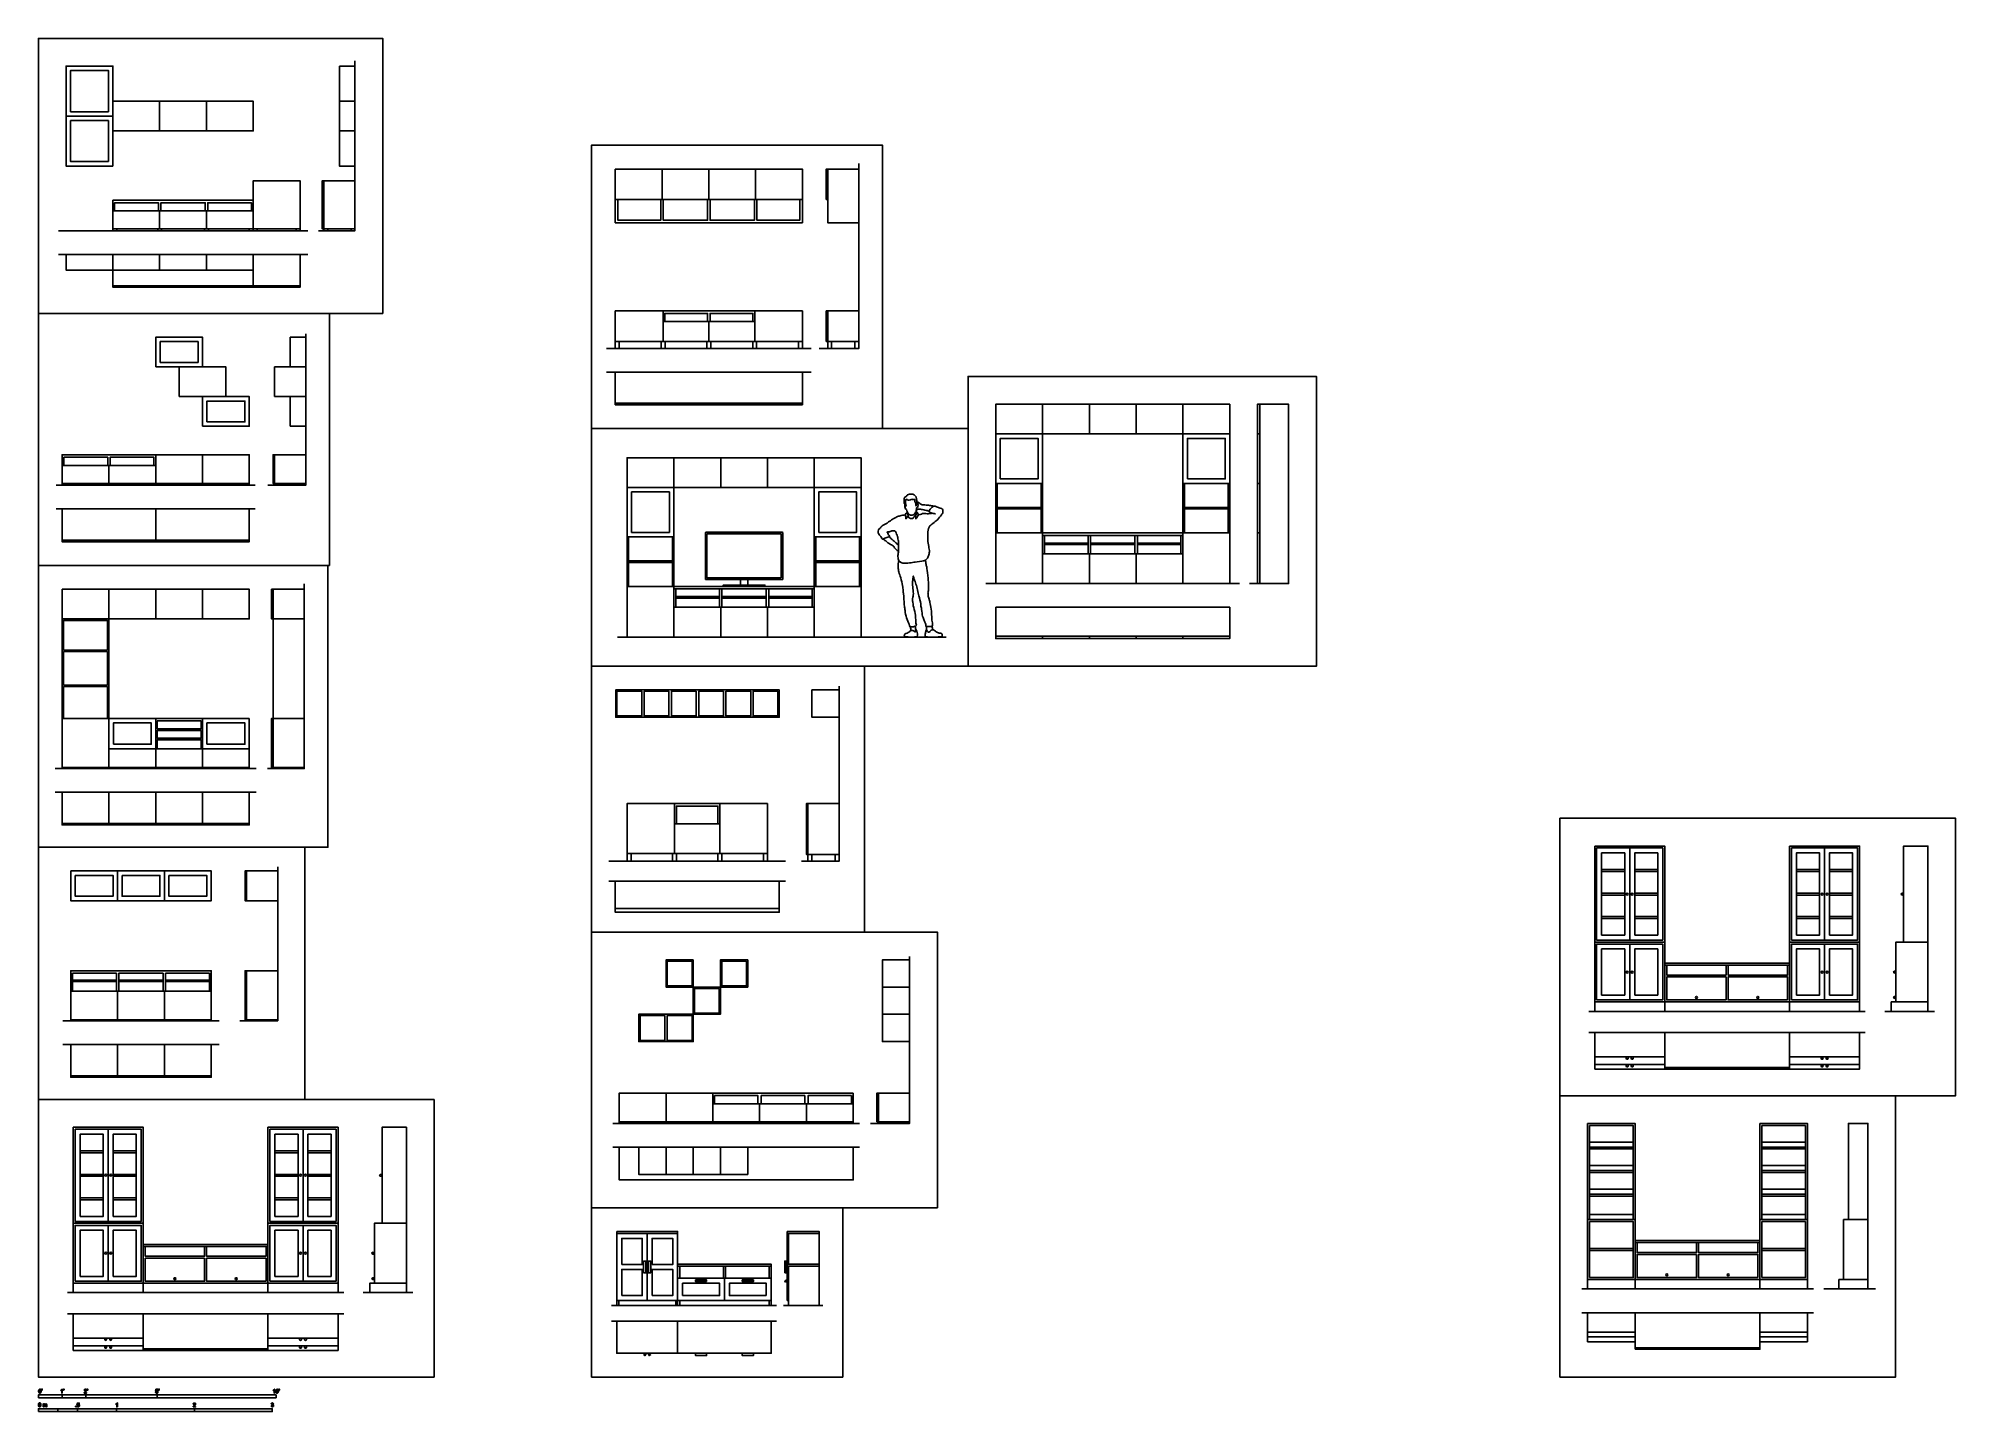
# Model space of a CAD drawing. Header units: millimetres. Extents: x 0 to 24.6, y -0.3 to 17.3.
import ezdxf

# ---------------------------------------------------------------- set-up
doc = ezdxf.new("R2010")
doc.units = ezdxf.units.MM
for name, color, linetype, true_color in [('AG-DETAILS', 7, 'Continuous', 0x66ffff), ('AG-DIAGRAM', 7, 'Continuous', 0xfecc66), ('AG-FURNITURE', 7, 'Continuous', 0x66ccff), ('AG-PEOPLE', 7, 'Continuous', 0xfc6666), ('N-SYMB', 7, 'Continuous', 0x800040), ('X-VPRT', 6, 'Continuous', 0xff00ff)]:
    doc.layers.add(name, color=color, linetype=linetype, true_color=true_color)

msp = doc.modelspace()

# ---------------------------------------------------------------- linework, layer by layer
at = {"layer": 'AG-DETAILS'}
for p, q in [((19.905, 3.124), (20.464, 3.124)), ((22.115, 3.124), (22.673, 3.124)), ((19.905, 2.823), (20.464, 2.823)), ((22.115, 2.823), (22.673, 2.823)), ((19.905, 2.521), (20.464, 2.521)), ((22.115, 2.521), (22.673, 2.521)), ((19.905, 2.194), (20.464, 2.194)), ((22.115, 2.194), (22.673, 2.194))]:
    msp.add_line(p, q, dxfattribs=at)
for points in [[(3.872, 16.923), (3.872, 16.472), (4.072, 16.472), (4.072, 16.923)], [(3.872, 16.091), (3.872, 15.64), (4.072, 15.64), (4.072, 16.091)], [(12.347, 11.628), (12.832, 11.628), (12.832, 12.149), (12.347, 12.149)], [(14.747, 11.628), (15.232, 11.628), (15.232, 12.149), (14.747, 12.149)], [(7.62, 10.942), (8.105, 10.942), (8.105, 11.463), (7.62, 11.463)], [(10.02, 10.942), (10.505, 10.942), (10.505, 11.463), (10.02, 11.463)], [(9.538, 10.359), (8.586, 10.359), (8.586, 10.923), (9.538, 10.923)], [(9.014, 10.268), (9.014, 10.338), (9.111, 10.338), (9.111, 10.268)], [(8.795, 10.25), (9.33, 10.25), (9.33, 10.268), (8.795, 10.268)], [(3.422, 9.833), (3.422, 8.557), (3.021, 8.557), (3.021, 9.833)], [(20.059, 5.01), (20.356, 5.01), (20.356, 5.601), (20.059, 5.601)], [(20.483, 5.01), (20.779, 5.01), (20.779, 5.601), (20.483, 5.601)], [(22.557, 5.01), (22.854, 5.01), (22.854, 5.601), (22.557, 5.601)], [(22.981, 5.01), (23.278, 5.01), (23.278, 5.601), (22.981, 5.601)], [(11.185, 5.112), (10.836, 5.112), (10.836, 4.763), (11.185, 4.763)], [(11.185, 4.763), (10.836, 4.763), (10.836, 4.413), (11.185, 4.413)], [(0.547, 1.403), (0.843, 1.403), (0.843, 1.994), (0.547, 1.994)], [(0.97, 1.403), (1.267, 1.403), (1.267, 1.994), (0.97, 1.994)], [(3.045, 1.403), (3.342, 1.403), (3.342, 1.994), (3.045, 1.994)], [(3.469, 1.403), (3.766, 1.403), (3.766, 1.994), (3.469, 1.994)], [(9.613, 1.978), (10.023, 1.978), (10.023, 1.953), (9.613, 1.953)], [(9.584, 1.446), (9.613, 1.446), (9.613, 1.599), (9.584, 1.599)]]:
    msp.add_lwpolyline(points, close=True, dxfattribs=at)
for points in [[(20.059, 6.62), (20.356, 6.62)], [(20.356, 6.594), (20.059, 6.594)], [(20.483, 6.62), (20.779, 6.62)], [(20.779, 6.594), (20.483, 6.594)], [(22.557, 6.62), (22.854, 6.62)], [(22.854, 6.594), (22.557, 6.594)], [(22.981, 6.62), (23.278, 6.62)], [(23.278, 6.594), (22.981, 6.594)], [(20.059, 6.318), (20.356, 6.318)], [(20.356, 6.293), (20.059, 6.293)], [(20.483, 6.318), (20.779, 6.318)], [(20.779, 6.293), (20.483, 6.293)], [(22.557, 6.318), (22.854, 6.318)], [(22.854, 6.293), (22.557, 6.293)], [(22.981, 6.318), (23.278, 6.318)], [(23.278, 6.293), (22.981, 6.293)], [(20.059, 6.017), (20.356, 6.017)], [(20.356, 5.991), (20.059, 5.991)], [(20.483, 6.017), (20.779, 6.017)], [(20.779, 5.991), (20.483, 5.991)], [(22.557, 6.017), (22.854, 6.017)], [(22.854, 5.991), (22.557, 5.991)], [(22.981, 6.017), (23.278, 6.017)], [(23.278, 5.991), (22.981, 5.991)], [(0.547, 3.013), (0.843, 3.013)], [(0.843, 2.988), (0.547, 2.988)], [(0.97, 3.013), (1.267, 3.013)], [(1.267, 2.988), (0.97, 2.988)], [(3.045, 3.013), (3.342, 3.013)], [(3.342, 2.988), (3.045, 2.988)], [(3.469, 3.013), (3.766, 3.013)], [(3.766, 2.988), (3.469, 2.988)], [(0.547, 2.711), (0.843, 2.711)], [(0.97, 2.711), (1.267, 2.711)], [(3.045, 2.711), (3.342, 2.711)], [(3.469, 2.711), (3.766, 2.711)], [(0.843, 2.686), (0.547, 2.686)], [(1.267, 2.686), (0.97, 2.686)], [(3.342, 2.686), (3.045, 2.686)], [(3.766, 2.686), (3.469, 2.686)], [(0.547, 2.41), (0.843, 2.41)], [(0.843, 2.384), (0.547, 2.384)], [(0.97, 2.41), (1.267, 2.41)], [(1.267, 2.384), (0.97, 2.384)], [(3.045, 2.41), (3.342, 2.41)], [(3.342, 2.384), (3.045, 2.384)], [(3.469, 2.41), (3.766, 2.41)], [(3.766, 2.384), (3.469, 2.384)], [(9.633, 1.534), (9.633, 1.378), (9.613, 1.378), (9.613, 1.953), (9.633, 1.953), (9.633, 1.559)], [(10.023, 1.953), (10.023, 1.559)], [(9.599, 1.599), (9.599, 1.446)]]:
    msp.add_lwpolyline(points, dxfattribs=at)
for centre, start, end in [((8.573, 10.937), 90, 180), ((9.552, 10.937), 0, 90), ((8.573, 10.345), 180, 270), ((9.552, 10.345), 270, 0)]:
    msp.add_arc(centre, 0.00688, start, end, dxfattribs=at)
for points in [[(8.566, 10.345), (8.566, 10.641), (8.566, 10.937)], [(8.573, 10.944), (9.062, 10.944), (9.552, 10.944)], [(9.559, 10.937), (9.559, 10.641), (9.559, 10.345)], [(9.552, 10.338), (9.062, 10.338), (8.573, 10.338)]]:
    msp.add_open_spline(points, degree=2, dxfattribs=at)
at = {"layer": 'AG-DIAGRAM'}
for p, q in [((15.415, 10.287), (12.164, 10.287)), ((16.045, 10.287), (15.544, 10.287)), ((11.653, 9.601), (7.437, 9.601))]:
    msp.add_line(p, q, dxfattribs=at)
for points in [[(3.606, 14.811), (4.072, 14.811), (4.072, 16.992)], [(10.024, 13.303), (10.534, 13.303), (10.534, 15.672)], [(0.269, 14.811), (3.466, 14.811)], [(0.269, 14.506), (3.466, 14.506)], [(2.955, 11.547), (3.441, 11.547), (3.441, 13.49)], [(7.298, 13.303), (9.922, 13.303)], [(7.298, 12.999), (9.922, 12.999)], [(0.239, 11.547), (2.794, 11.547)], [(0.239, 11.243), (2.794, 11.243)], [(2.951, 7.915), (3.422, 7.915), (3.422, 10.284)], [(9.798, 6.725), (10.28, 6.725), (10.28, 8.972)], [(0.227, 7.915), (2.806, 7.915)], [(0.227, 7.61), (2.806, 7.61)], [(2.597, 4.68), (3.082, 4.68), (3.082, 6.653)], [(7.329, 6.725), (9.593, 6.725)], [(7.329, 6.471), (9.593, 6.471)], [(10.683, 3.363), (11.185, 3.363), (11.185, 5.506)], [(0.325, 4.68), (2.33, 4.68)], [(19.897, 4.801), (23.44, 4.801)], [(23.69, 4.801), (24.327, 4.801)], [(19.897, 4.53), (23.44, 4.53)], [(0.325, 4.375), (2.33, 4.375)], [(7.378, 3.363), (10.543, 3.363)], [(7.378, 3.058), (10.543, 3.058)], [(19.804, 1.242), (22.774, 1.242)], [(22.908, 1.242), (23.569, 1.242)], [(0.384, 1.194), (3.928, 1.194)], [(4.178, 1.194), (4.815, 1.194)], [(7.361, 1.029), (9.476, 1.029)], [(9.567, 1.029), (10.07, 1.029)], [(0.384, 0.923), (3.928, 0.923)], [(7.361, 0.826), (9.476, 0.826)], [(19.804, 0.937), (22.774, 0.937)]]:
    msp.add_lwpolyline(points, dxfattribs=at)
at = {"layer": 'AG-FURNITURE'}
for p, q in [((1.567, 14.834), (1.567, 15.065)), ((2.167, 14.834), (2.167, 15.065)), ((12.89, 10.287), (12.89, 12.587)), ((13.49, 12.206), (13.49, 12.587)), ((14.09, 12.206), (14.09, 12.587)), ((14.69, 10.287), (14.69, 12.587)), ((15.645, 12.206), (15.677, 12.206)), ((8.162, 9.601), (8.162, 11.901)), ((8.762, 11.52), (8.762, 11.901)), ((9.362, 11.52), (9.362, 11.901)), ((9.962, 9.601), (9.962, 11.901)), ((15.645, 11.571), (15.677, 11.571)), ((15.645, 10.936), (15.677, 10.936)), ((13.49, 10.287), (13.49, 10.669)), ((14.09, 10.287), (14.09, 10.669)), ((8.762, 9.601), (8.762, 9.983)), ((9.362, 9.601), (9.362, 9.983)), ((2.117, 7.928), (2.117, 8.557)), ((0.916, 8.169), (2.717, 8.169)), ((8.169, 6.826), (8.169, 7.465)), ((8.752, 6.826), (8.752, 7.465)), ((8.169, 7.204), (8.752, 7.204)), ((23.932, 6.312), (23.932, 6.299)), ((23.834, 5.312), (23.834, 5.299)), ((1.028, 5.061), (1.028, 4.693)), ((1.628, 5.061), (1.628, 4.693)), ((23.834, 4.986), (23.834, 4.974)), ((20.381, 4.219), (20.394, 4.219)), ((20.444, 4.219), (20.457, 4.219)), ((22.88, 4.219), (22.892, 4.219)), ((22.943, 4.219), (22.956, 4.219)), ((20.381, 4.12), (20.394, 4.12)), ((20.444, 4.12), (20.457, 4.12)), ((22.88, 4.12), (22.892, 4.12)), ((22.943, 4.12), (22.956, 4.12)), ((9.261, 3.385), (9.261, 3.617)), ((9.861, 3.385), (9.861, 3.617)), ((4.42, 2.705), (4.42, 2.692)), ((7.82, 1.953), (7.82, 1.092)), ((4.322, 1.705), (4.322, 1.692)), ((4.322, 1.38), (4.322, 1.367)), ((0.869, 0.612), (0.882, 0.612)), ((0.869, 0.513), (0.882, 0.513)), ((0.932, 0.612), (0.945, 0.612)), ((0.932, 0.513), (0.945, 0.513)), ((3.368, 0.612), (3.38, 0.612)), ((3.368, 0.513), (3.38, 0.513)), ((3.431, 0.612), (3.444, 0.612)), ((3.431, 0.513), (3.444, 0.513))]:
    msp.add_line(p, q, dxfattribs=at)
for points in [[(0.967, 16.281), (0.367, 16.281), (0.367, 16.923), (0.967, 16.923)], [(0.91, 16.338), (0.424, 16.338), (0.424, 16.866), (0.91, 16.866)], [(0.967, 15.64), (0.367, 15.64), (0.367, 16.281), (0.967, 16.281)], [(0.967, 16.091), (1.567, 16.091), (1.567, 16.472), (0.967, 16.472)], [(1.567, 16.091), (2.167, 16.091), (2.167, 16.472), (1.567, 16.472)], [(2.167, 16.091), (2.767, 16.091), (2.767, 16.472), (2.167, 16.472)], [(3.872, 16.091), (4.072, 16.091), (4.072, 16.472), (3.872, 16.472)], [(0.91, 15.697), (0.424, 15.697), (0.424, 16.224), (0.91, 16.224)], [(7.41, 15.602), (7.41, 15.212), (8.01, 15.212), (8.01, 15.602)], [(8.01, 15.602), (8.01, 15.212), (8.61, 15.212), (8.61, 15.602)], [(8.61, 15.602), (8.61, 15.212), (9.21, 15.212), (9.21, 15.602)], [(9.21, 15.602), (9.21, 15.212), (9.81, 15.212), (9.81, 15.602)], [(10.134, 15.602), (10.115, 15.602), (10.115, 15.212), (10.134, 15.212)], [(10.534, 15.602), (10.134, 15.602), (10.134, 14.913), (10.534, 14.913)], [(2.767, 14.834), (2.767, 15.453), (3.368, 15.453), (3.368, 14.834)], [(3.672, 14.834), (3.653, 14.834), (3.653, 15.453), (3.672, 15.453)], [(3.672, 14.834), (3.672, 15.453), (4.072, 15.453), (4.072, 14.834)], [(2.767, 15.202), (0.967, 15.202), (0.967, 14.834), (2.745, 14.834), (2.767, 14.834)], [(1.018, 14.834), (0.967, 14.834), (0.967, 14.811), (1.018, 14.811)], [(1.593, 14.834), (1.542, 14.834), (1.542, 14.811), (1.593, 14.811)], [(2.193, 14.834), (2.142, 14.834), (2.142, 14.811), (2.193, 14.811)], [(2.767, 14.834), (2.717, 14.834), (2.717, 14.811), (2.767, 14.811)], [(2.818, 14.834), (2.767, 14.834), (2.767, 14.811), (2.818, 14.811)], [(3.368, 14.834), (3.317, 14.834), (3.317, 14.811), (3.368, 14.811)], [(3.723, 14.834), (3.672, 14.834), (3.672, 14.811), (3.723, 14.811)], [(4.072, 14.834), (4.022, 14.834), (4.022, 14.811), (4.072, 14.811)], [(0.367, 14.506), (0.367, 14.306), (0.967, 14.306), (0.967, 14.506)], [(0.967, 14.087), (0.967, 14.506), (2.767, 14.506), (2.767, 14.087)], [(0.967, 14.506), (0.967, 14.306), (1.567, 14.306), (1.567, 14.506)], [(1.567, 14.506), (1.567, 14.306), (2.167, 14.306), (2.167, 14.506)], [(2.167, 14.506), (2.167, 14.306), (2.767, 14.306), (2.767, 14.506)], [(2.767, 14.106), (3.368, 14.106), (3.368, 14.506), (2.767, 14.506)], [(1.567, 14.106), (1.567, 14.087), (0.967, 14.087), (0.967, 14.106)], [(2.167, 14.106), (2.167, 14.087), (1.567, 14.087), (1.567, 14.106)], [(2.767, 14.106), (2.767, 14.087), (2.167, 14.087), (2.167, 14.106)], [(3.368, 14.106), (3.368, 14.087), (2.767, 14.087), (2.767, 14.106)], [(8.61, 13.392), (7.432, 13.392), (7.41, 13.392), (7.41, 13.783), (8.61, 13.783), (9.81, 13.783), (9.81, 13.392), (9.788, 13.392)], [(10.134, 13.783), (10.115, 13.783), (10.115, 13.392), (10.134, 13.392)], [(10.534, 13.783), (10.134, 13.783), (10.134, 13.392), (10.534, 13.392)], [(1.517, 13.065), (2.117, 13.065), (2.117, 13.446), (1.517, 13.446)], [(1.574, 13.122), (2.059, 13.122), (2.059, 13.389), (1.574, 13.389)], [(3.241, 13.065), (3.441, 13.065), (3.441, 13.446), (3.241, 13.446)], [(7.41, 13.392), (7.461, 13.392), (7.461, 13.303), (7.41, 13.303)], [(7.997, 13.392), (8.048, 13.392), (8.048, 13.303), (7.997, 13.303)], [(8.636, 13.392), (8.585, 13.392), (8.585, 13.303), (8.636, 13.303)], [(9.223, 13.392), (9.172, 13.392), (9.172, 13.303), (9.223, 13.303)], [(9.81, 13.392), (9.76, 13.392), (9.76, 13.303), (9.81, 13.303)], [(10.185, 13.392), (10.134, 13.392), (10.134, 13.303), (10.185, 13.303)], [(10.534, 13.392), (10.483, 13.392), (10.483, 13.303), (10.534, 13.303)], [(1.817, 12.684), (2.417, 12.684), (2.417, 13.065), (1.817, 13.065)], [(3.041, 12.684), (3.441, 12.684), (3.441, 13.065), (3.041, 13.065)], [(7.41, 12.999), (7.41, 12.58), (9.81, 12.58), (9.81, 12.999)], [(2.117, 12.303), (2.717, 12.303), (2.717, 12.684), (2.117, 12.684)], [(2.174, 12.36), (2.66, 12.36), (2.66, 12.627), (2.174, 12.627)], [(3.241, 12.303), (3.441, 12.303), (3.441, 12.684), (3.241, 12.684)], [(7.41, 12.599), (7.41, 12.58), (8.01, 12.58), (8.01, 12.599)], [(8.01, 12.599), (8.01, 12.58), (8.61, 12.58), (8.61, 12.599)], [(8.61, 12.599), (8.61, 12.58), (9.21, 12.58), (9.21, 12.599)], [(9.21, 12.599), (9.21, 12.58), (9.81, 12.58), (9.81, 12.599)], [(12.29, 10.287), (15.29, 10.287), (15.29, 12.587), (12.29, 12.587)], [(15.645, 12.587), (15.677, 12.587), (15.677, 10.287), (15.645, 10.287)], [(15.645, 10.287), (16.045, 10.287), (16.045, 12.587), (15.645, 12.587)], [(1.517, 11.938), (0.316, 11.938), (0.316, 11.57), (1.517, 11.57)], [(2.694, 11.938), (1.517, 11.938), (1.517, 11.906), (1.517, 11.601), (1.517, 11.57), (2.694, 11.57), (2.717, 11.57), (2.717, 11.938)], [(3.041, 11.57), (3.021, 11.57), (3.021, 11.938), (3.041, 11.938)], [(3.041, 11.57), (3.041, 11.938), (3.441, 11.938), (3.441, 11.57)], [(7.562, 9.601), (10.562, 9.601), (10.562, 11.901), (7.562, 11.901)], [(0.316, 11.57), (0.916, 11.57), (0.916, 11.801), (0.316, 11.801)], [(0.367, 11.57), (0.316, 11.57), (0.316, 11.547), (0.367, 11.547)], [(0.942, 11.57), (0.891, 11.57), (0.891, 11.547), (0.942, 11.547)], [(0.916, 11.57), (1.517, 11.57), (1.517, 11.801), (0.916, 11.801)], [(1.517, 11.57), (1.466, 11.57), (1.466, 11.547), (1.517, 11.547)], [(1.567, 11.57), (1.517, 11.57), (1.517, 11.547), (1.567, 11.547)], [(2.142, 11.57), (2.091, 11.57), (2.091, 11.547), (2.142, 11.547)], [(2.717, 11.57), (2.666, 11.57), (2.666, 11.547), (2.717, 11.547)], [(3.091, 11.57), (3.041, 11.57), (3.041, 11.547), (3.091, 11.547)], [(3.441, 11.57), (3.39, 11.57), (3.39, 11.547), (3.441, 11.547)], [(12.29, 11.571), (12.309, 11.571), (12.309, 10.936), (12.29, 10.936)], [(12.871, 11.571), (12.89, 11.571), (12.89, 10.936), (12.871, 10.936)], [(14.69, 11.571), (14.709, 11.571), (14.709, 10.936), (14.69, 10.936)], [(15.271, 11.571), (15.29, 11.571), (15.29, 10.936), (15.271, 10.936)], [(0.316, 10.843), (0.316, 11.243), (1.517, 11.243), (1.517, 10.843)], [(1.517, 10.843), (1.517, 11.243), (2.717, 11.243), (2.717, 10.843)], [(12.871, 11.244), (12.871, 11.263), (12.309, 11.263), (12.309, 11.244)], [(15.271, 11.244), (15.271, 11.263), (14.709, 11.263), (14.709, 11.244)], [(0.916, 10.843), (0.916, 10.823), (0.316, 10.823), (0.316, 10.843)], [(1.517, 10.843), (1.517, 10.823), (0.916, 10.823), (0.916, 10.843)], [(2.117, 10.843), (2.117, 10.823), (1.517, 10.823), (1.517, 10.843)], [(2.717, 10.843), (2.717, 10.823), (2.117, 10.823), (2.117, 10.843)], [(7.562, 10.885), (7.581, 10.885), (7.581, 10.25), (7.562, 10.25)], [(8.143, 10.885), (8.162, 10.885), (8.162, 10.25), (8.143, 10.25)], [(9.962, 10.885), (9.981, 10.885), (9.981, 10.25), (9.962, 10.25)], [(10.543, 10.885), (10.562, 10.885), (10.562, 10.25), (10.543, 10.25)], [(12.89, 10.936), (14.69, 10.936), (14.69, 10.904), (12.89, 10.904)], [(12.89, 10.904), (12.915, 10.904), (12.915, 10.669), (12.89, 10.669)], [(13.505, 10.904), (13.505, 10.669), (13.474, 10.669), (13.474, 10.904)], [(14.105, 10.904), (14.105, 10.669), (14.074, 10.669), (14.074, 10.904)], [(14.664, 10.904), (14.69, 10.904), (14.69, 10.669), (14.664, 10.669)], [(8.143, 10.558), (8.143, 10.577), (7.581, 10.577), (7.581, 10.558)], [(10.543, 10.558), (10.543, 10.577), (9.981, 10.577), (9.981, 10.558)], [(13.474, 10.787), (13.474, 10.806), (12.915, 10.806), (12.915, 10.787)], [(14.074, 10.787), (14.074, 10.806), (13.505, 10.806), (13.505, 10.787)], [(14.664, 10.787), (14.664, 10.806), (14.105, 10.806), (14.105, 10.787)], [(0.316, 10.214), (0.916, 10.214), (0.916, 9.833), (0.316, 9.833)], [(0.916, 10.214), (1.517, 10.214), (1.517, 9.833), (0.916, 9.833)], [(1.517, 10.214), (2.117, 10.214), (2.117, 9.833), (1.517, 9.833)], [(2.117, 10.214), (2.717, 10.214), (2.717, 9.833), (2.117, 9.833)], [(3.021, 10.214), (3.002, 10.214), (3.002, 9.833), (3.021, 9.833)], [(3.021, 10.214), (3.021, 9.833), (3.422, 9.833), (3.422, 10.214)], [(8.162, 10.25), (9.962, 10.25), (9.962, 10.218), (8.162, 10.218)], [(8.162, 10.218), (8.188, 10.218), (8.188, 9.983), (8.162, 9.983)], [(8.747, 10.101), (8.747, 10.12), (8.188, 10.12), (8.188, 10.101)], [(8.778, 10.218), (8.778, 9.983), (8.747, 9.983), (8.747, 10.218)], [(9.347, 10.101), (9.347, 10.12), (8.778, 10.12), (8.778, 10.101)], [(9.378, 10.218), (9.378, 9.983), (9.347, 9.983), (9.347, 10.218)], [(9.937, 10.101), (9.937, 10.12), (9.378, 10.12), (9.378, 10.101)], [(9.937, 10.218), (9.962, 10.218), (9.962, 9.983), (9.937, 9.983)], [(12.29, 9.982), (15.29, 9.982), (15.29, 9.582), (12.29, 9.582)], [(0.316, 8.557), (0.916, 8.557), (0.916, 9.833), (0.316, 9.833)], [(0.335, 9.433), (0.897, 9.433), (0.897, 9.814), (0.335, 9.814)], [(12.29, 9.582), (12.89, 9.582), (12.89, 9.614), (12.29, 9.614)], [(12.89, 9.582), (13.49, 9.582), (13.49, 9.614), (12.89, 9.614)], [(13.49, 9.582), (14.09, 9.582), (14.09, 9.614), (13.49, 9.614)], [(14.09, 9.582), (14.69, 9.582), (14.69, 9.614), (14.09, 9.614)], [(14.69, 9.582), (15.29, 9.582), (15.29, 9.614), (14.69, 9.614)], [(0.335, 9.414), (0.335, 8.985), (0.897, 8.985), (0.897, 9.414)], [(9.163, 8.573), (9.512, 8.573), (9.512, 8.922), (9.163, 8.922), (8.813, 8.922), (8.464, 8.922), (8.115, 8.922), (7.766, 8.922), (7.416, 8.922), (7.416, 8.573), (7.766, 8.573), (8.115, 8.573), (8.464, 8.573), (8.813, 8.573)], [(7.75, 8.906), (7.75, 8.589), (7.432, 8.589), (7.432, 8.906)], [(8.099, 8.906), (8.099, 8.589), (7.781, 8.589), (7.781, 8.906)], [(8.448, 8.906), (8.448, 8.589), (8.131, 8.589), (8.131, 8.906)], [(8.797, 8.906), (8.797, 8.589), (8.48, 8.589), (8.48, 8.906)], [(9.147, 8.906), (9.147, 8.589), (8.829, 8.589), (8.829, 8.906)], [(9.496, 8.906), (9.496, 8.589), (9.178, 8.589), (9.178, 8.906)], [(10.28, 8.922), (9.931, 8.922), (9.931, 8.573), (10.28, 8.573)], [(1.517, 8.557), (0.316, 8.557), (0.316, 7.928), (1.494, 7.928), (1.517, 7.928)], [(0.974, 8.226), (1.459, 8.226), (1.459, 8.499), (0.974, 8.499)], [(2.717, 8.557), (1.517, 8.557), (1.517, 7.928), (2.694, 7.928), (2.717, 7.928)], [(1.536, 8.423), (1.536, 8.525), (2.098, 8.525), (2.098, 8.423)], [(2.098, 8.404), (2.098, 8.303), (1.536, 8.303), (1.536, 8.404)], [(2.174, 8.226), (2.66, 8.226), (2.66, 8.499), (2.174, 8.499)], [(3.021, 8.557), (3.002, 8.557), (3.002, 8.169), (3.021, 8.169)], [(3.021, 7.928), (3.021, 8.557), (3.422, 8.557), (3.422, 7.928)], [(3.021, 8.169), (3.002, 8.169), (3.002, 7.928), (3.021, 7.928)], [(0.367, 7.928), (0.316, 7.928), (0.316, 7.915), (0.367, 7.915)], [(0.942, 7.928), (0.891, 7.928), (0.891, 7.915), (0.942, 7.915)], [(1.517, 7.928), (1.466, 7.928), (1.466, 7.915), (1.517, 7.915)], [(1.567, 7.928), (1.517, 7.928), (1.517, 7.915), (1.567, 7.915)], [(2.142, 7.928), (2.091, 7.928), (2.091, 7.915), (2.142, 7.915)], [(2.717, 7.928), (2.666, 7.928), (2.666, 7.915), (2.717, 7.915)], [(3.072, 7.928), (3.021, 7.928), (3.021, 7.915), (3.072, 7.915)], [(3.422, 7.928), (3.371, 7.928), (3.371, 7.915), (3.422, 7.915)], [(0.316, 7.191), (0.316, 7.21), (0.316, 7.61), (2.717, 7.61), (2.717, 7.191)], [(9.361, 7.465), (7.561, 7.465), (7.561, 6.826), (9.361, 6.826)], [(9.88, 6.814), (9.861, 6.814), (9.861, 7.465), (9.88, 7.465)], [(9.88, 6.814), (9.88, 7.465), (10.28, 7.465), (10.28, 6.814)], [(0.916, 7.21), (0.916, 7.191), (0.316, 7.191), (0.316, 7.21)], [(1.517, 7.21), (1.517, 7.191), (0.916, 7.191), (0.916, 7.21)], [(2.117, 7.21), (2.117, 7.191), (1.517, 7.191), (1.517, 7.21)], [(2.717, 7.21), (2.717, 7.191), (2.117, 7.191), (2.117, 7.21)], [(19.97, 6.921), (19.97, 5.69), (20.868, 5.69), (20.868, 6.921)], [(19.995, 6.896), (19.995, 5.715), (20.843, 5.715), (20.843, 6.896)], [(22.469, 6.921), (22.469, 5.69), (23.367, 5.69), (23.367, 6.921)], [(22.494, 6.896), (22.494, 5.715), (23.342, 5.715), (23.342, 6.896)], [(23.932, 5.69), (23.932, 6.921), (24.243, 6.921), (24.243, 5.69)], [(7.612, 6.826), (7.561, 6.826), (7.561, 6.725), (7.612, 6.725)], [(8.144, 6.826), (8.195, 6.826), (8.195, 6.725), (8.144, 6.725)], [(8.727, 6.826), (8.778, 6.826), (8.778, 6.725), (8.727, 6.725)], [(9.31, 6.826), (9.361, 6.826), (9.361, 6.725), (9.31, 6.725)], [(9.931, 6.814), (9.88, 6.814), (9.88, 6.725), (9.931, 6.725)], [(10.28, 6.814), (10.229, 6.814), (10.229, 6.725), (10.28, 6.725)], [(20.059, 5.778), (20.356, 5.778), (20.356, 6.833), (20.059, 6.833)], [(20.483, 5.778), (20.779, 5.778), (20.779, 6.833), (20.483, 6.833)], [(22.557, 5.778), (22.854, 5.778), (22.854, 6.833), (22.557, 6.833)], [(22.981, 5.778), (23.278, 5.778), (23.278, 6.833), (22.981, 6.833)], [(0.428, 6.601), (1.028, 6.601), (1.028, 6.22), (0.428, 6.22)], [(0.485, 6.544), (0.97, 6.544), (0.97, 6.277), (0.485, 6.277)], [(1.028, 6.601), (1.628, 6.601), (1.628, 6.22), (1.028, 6.22)], [(1.085, 6.544), (1.571, 6.544), (1.571, 6.277), (1.085, 6.277)], [(1.628, 6.601), (2.228, 6.601), (2.228, 6.22), (1.628, 6.22)], [(1.685, 6.544), (2.171, 6.544), (2.171, 6.277), (1.685, 6.277)], [(2.682, 6.601), (2.663, 6.601), (2.663, 6.22), (2.682, 6.22)], [(2.682, 6.601), (2.682, 6.22), (3.082, 6.22), (3.082, 6.601)], [(7.41, 6.471), (9.512, 6.471), (9.512, 6.122), (7.41, 6.122)], [(7.41, 6.471), (9.512, 6.471), (9.512, 6.071), (7.41, 6.071)], [(19.97, 5.69), (20.868, 5.69), (20.868, 4.801), (19.97, 4.801)], [(19.995, 4.947), (20.843, 4.947), (20.843, 5.664), (19.995, 5.664)], [(22.469, 5.69), (23.367, 5.69), (23.367, 4.801), (22.469, 4.801)], [(22.494, 4.947), (23.342, 4.947), (23.342, 5.664), (22.494, 5.664)], [(23.834, 4.921), (23.834, 5.69), (24.243, 5.69), (24.243, 4.921)], [(8.41, 5.461), (8.061, 5.461), (8.061, 5.112), (8.41, 5.112)], [(8.394, 5.445), (8.077, 5.445), (8.077, 5.128), (8.394, 5.128)], [(9.109, 5.461), (8.759, 5.461), (8.759, 5.112), (9.109, 5.112)], [(9.093, 5.445), (8.775, 5.445), (8.775, 5.128), (9.093, 5.128)], [(11.185, 5.461), (10.836, 5.461), (10.836, 5.112), (11.185, 5.112)], [(20.868, 4.801), (22.469, 4.801), (22.469, 5.42), (20.868, 5.42)], [(20.868, 5.42), (22.469, 5.42), (22.469, 5.394), (20.868, 5.394)], [(0.45, 5.182), (0.45, 5.201), (1.012, 5.201), (1.012, 5.182)], [(1.043, 5.182), (1.043, 5.201), (1.612, 5.201), (1.612, 5.182)], [(1.644, 5.182), (1.644, 5.201), (2.206, 5.201), (2.206, 5.182)], [(2.682, 5.321), (2.663, 5.321), (2.663, 5.061), (2.682, 5.061)], [(2.682, 4.693), (2.682, 5.321), (3.082, 5.321), (3.082, 4.693)], [(22.443, 5.394), (22.469, 5.394), (22.469, 4.921), (22.443, 4.921), (20.894, 4.921), (20.868, 4.921), (20.868, 5.394), (20.894, 5.394), (20.894, 5.267), (21.656, 5.267), (21.656, 5.394), (21.681, 5.394), (21.681, 5.267), (22.443, 5.267)], [(21.656, 5.242), (20.894, 5.242), (20.894, 4.947), (21.656, 4.947)], [(22.443, 4.947), (22.443, 5.242), (21.681, 5.242), (21.681, 4.947)], [(2.228, 5.061), (0.428, 5.061), (0.428, 4.693), (2.194, 4.693), (2.228, 4.693)], [(2.682, 5.061), (2.663, 5.061), (2.663, 4.693), (2.682, 4.693)], [(8.759, 5.112), (8.41, 5.112), (8.41, 4.763), (8.759, 4.763)], [(8.744, 5.096), (8.426, 5.096), (8.426, 4.779), (8.744, 4.779)], [(20.868, 4.801), (20.868, 4.921), (19.97, 4.921), (19.97, 4.801)], [(20.868, 4.801), (20.868, 4.921), (22.469, 4.921), (22.469, 4.801)], [(23.367, 4.801), (23.367, 4.921), (22.469, 4.921), (22.469, 4.801)], [(23.774, 4.801), (23.774, 4.921), (24.243, 4.921), (24.243, 4.801)], [(0.478, 4.693), (0.428, 4.693), (0.428, 4.68), (0.478, 4.68)], [(1.053, 4.693), (1.002, 4.693), (1.002, 4.68), (1.053, 4.68)], [(1.602, 4.693), (1.653, 4.693), (1.653, 4.68), (1.602, 4.68)], [(2.177, 4.693), (2.228, 4.693), (2.228, 4.68), (2.177, 4.68)], [(2.733, 4.693), (2.682, 4.693), (2.682, 4.68), (2.733, 4.68)], [(3.082, 4.693), (3.031, 4.693), (3.031, 4.68), (3.082, 4.68)], [(8.061, 4.763), (7.712, 4.763), (7.712, 4.413), (8.061, 4.413), (8.41, 4.413), (8.41, 4.763)], [(8.045, 4.747), (8.045, 4.429), (7.728, 4.429), (7.728, 4.747)], [(8.394, 4.747), (8.394, 4.429), (8.077, 4.429), (8.077, 4.747)], [(19.97, 4.12), (19.97, 4.53), (20.868, 4.53), (20.868, 4.12)], [(19.97, 4.219), (19.97, 4.53), (20.868, 4.53), (20.868, 4.219)], [(19.97, 4.06), (19.97, 4.53), (20.868, 4.53), (20.868, 4.06)], [(20.868, 4.06), (22.469, 4.06), (22.469, 4.53), (20.868, 4.53)], [(22.469, 4.06), (22.469, 4.53), (23.367, 4.53), (23.367, 4.06)], [(22.469, 4.219), (22.469, 4.53), (23.367, 4.53), (23.367, 4.219)], [(22.469, 4.12), (22.469, 4.53), (23.367, 4.53), (23.367, 4.12)], [(0.428, 3.956), (0.428, 3.975), (0.428, 4.375), (2.228, 4.375), (2.228, 3.956)], [(1.028, 3.975), (1.028, 3.956), (0.428, 3.956), (0.428, 3.975)], [(1.628, 3.975), (1.628, 3.956), (1.028, 3.956), (1.028, 3.975)], [(2.228, 3.975), (2.228, 3.956), (1.628, 3.956), (1.628, 3.975)], [(20.868, 4.06), (22.469, 4.06), (22.469, 4.079), (20.868, 4.079)], [(8.639, 3.753), (7.461, 3.753), (7.461, 3.721), (7.461, 3.417), (7.461, 3.385), (8.639, 3.385), (8.661, 3.385), (8.661, 3.753)], [(10.461, 3.753), (8.661, 3.753), (8.661, 3.385), (10.439, 3.385), (10.461, 3.385)], [(10.785, 3.617), (10.766, 3.617), (10.766, 3.753), (10.785, 3.753)], [(10.785, 3.385), (10.785, 3.753), (11.185, 3.753), (11.185, 3.385)], [(10.785, 3.385), (10.766, 3.385), (10.766, 3.617), (10.785, 3.617)], [(0.458, 3.315), (0.458, 2.083), (1.356, 2.083), (1.356, 3.315)], [(0.483, 3.289), (0.483, 2.108), (1.331, 2.108), (1.331, 3.289)], [(0.547, 2.172), (0.843, 2.172), (0.843, 3.226), (0.547, 3.226)], [(0.97, 2.172), (1.267, 2.172), (1.267, 3.226), (0.97, 3.226)], [(2.956, 3.315), (2.956, 2.083), (3.855, 2.083), (3.855, 3.315)], [(2.982, 3.289), (2.982, 2.108), (3.83, 2.108), (3.83, 3.289)], [(3.045, 2.172), (3.342, 2.172), (3.342, 3.226), (3.045, 3.226)], [(3.469, 2.172), (3.766, 2.172), (3.766, 3.226), (3.469, 3.226)], [(4.42, 2.083), (4.42, 3.315), (4.731, 3.315), (4.731, 2.083)], [(7.512, 3.385), (7.461, 3.385), (7.461, 3.363), (7.512, 3.363)], [(8.086, 3.385), (8.035, 3.385), (8.035, 3.363), (8.086, 3.363)], [(8.661, 3.385), (8.61, 3.385), (8.61, 3.363), (8.661, 3.363)], [(8.712, 3.385), (8.661, 3.385), (8.661, 3.363), (8.712, 3.363)], [(9.286, 3.385), (9.236, 3.385), (9.236, 3.363), (9.286, 3.363)], [(9.887, 3.385), (9.836, 3.385), (9.836, 3.363), (9.887, 3.363)], [(10.461, 3.385), (10.41, 3.385), (10.41, 3.363), (10.461, 3.363)], [(10.836, 3.385), (10.785, 3.385), (10.785, 3.363), (10.836, 3.363)], [(11.185, 3.385), (11.134, 3.385), (11.134, 3.363), (11.185, 3.363)], [(19.879, 3.363), (19.879, 2.131), (20.489, 2.131), (20.489, 3.363)], [(22.089, 3.363), (22.089, 2.131), (22.699, 2.131), (22.699, 3.363)], [(23.223, 2.131), (23.223, 3.363), (23.473, 3.363), (23.473, 2.131)], [(7.461, 3.058), (10.461, 3.058), (10.461, 2.639), (7.461, 2.639)], [(8.061, 3.058), (7.712, 3.058), (7.712, 2.709), (8.061, 2.709)], [(8.41, 3.058), (8.061, 3.058), (8.061, 2.709), (8.41, 2.709)], [(8.759, 3.058), (8.41, 3.058), (8.41, 2.709), (8.759, 2.709)], [(9.109, 3.058), (8.759, 3.058), (8.759, 2.709), (9.109, 2.709)], [(19.905, 3.036), (19.905, 3.061), (20.464, 3.061), (20.464, 3.036)], [(22.115, 3.036), (22.115, 3.061), (22.673, 3.061), (22.673, 3.036)], [(19.905, 2.734), (19.905, 2.759), (20.464, 2.759), (20.464, 2.734)], [(22.115, 2.734), (22.115, 2.759), (22.673, 2.759), (22.673, 2.734)], [(19.905, 2.432), (19.905, 2.458), (20.464, 2.458), (20.464, 2.432)], [(22.115, 2.432), (22.115, 2.458), (22.673, 2.458), (22.673, 2.432)], [(0.458, 2.083), (1.356, 2.083), (1.356, 1.194), (0.458, 1.194)], [(0.483, 1.34), (1.331, 1.34), (1.331, 2.057), (0.483, 2.057)], [(2.956, 2.083), (3.855, 2.083), (3.855, 1.194), (2.956, 1.194)], [(2.982, 1.34), (3.83, 1.34), (3.83, 2.057), (2.982, 2.057)], [(4.322, 1.314), (4.322, 2.083), (4.731, 2.083), (4.731, 1.314)], [(7.429, 1.978), (8.21, 1.978), (8.21, 1.953), (7.429, 1.953)], [(19.879, 2.131), (20.489, 2.131), (20.489, 1.242), (19.879, 1.242)], [(19.905, 1.388), (20.464, 1.388), (20.464, 2.105), (19.905, 2.105)], [(22.089, 2.131), (22.699, 2.131), (22.699, 1.242), (22.089, 1.242)], [(22.115, 1.388), (22.673, 1.388), (22.673, 2.105), (22.115, 2.105)], [(23.162, 1.362), (23.162, 2.131), (23.473, 2.131), (23.473, 1.362)], [(1.356, 1.194), (2.956, 1.194), (2.956, 1.813), (1.356, 1.813)], [(1.356, 1.813), (2.956, 1.813), (2.956, 1.787), (1.356, 1.787)], [(2.931, 1.787), (2.956, 1.787), (2.956, 1.314), (2.931, 1.314), (1.382, 1.314), (1.356, 1.314), (1.356, 1.787), (1.382, 1.787), (1.382, 1.66), (2.144, 1.66), (2.144, 1.787), (2.169, 1.787), (2.169, 1.66), (2.931, 1.66)], [(7.429, 1.092), (7.429, 1.953), (8.21, 1.953), (8.21, 1.092)], [(7.493, 1.554), (7.756, 1.554), (7.756, 1.889), (7.493, 1.889)], [(7.883, 1.554), (8.147, 1.554), (8.147, 1.889), (7.883, 1.889)], [(19.905, 1.734), (19.905, 1.759), (20.464, 1.759), (20.464, 1.734)], [(20.489, 1.861), (22.089, 1.861), (22.089, 1.835), (20.489, 1.835)], [(20.489, 1.242), (22.089, 1.242), (22.089, 1.861), (20.489, 1.861)], [(22.064, 1.835), (22.089, 1.835), (22.089, 1.362), (22.064, 1.362), (20.514, 1.362), (20.489, 1.362), (20.489, 1.835), (20.514, 1.835), (20.514, 1.708), (21.276, 1.708), (21.276, 1.835), (21.302, 1.835), (21.302, 1.708), (22.064, 1.708)], [(22.115, 1.734), (22.115, 1.759), (22.673, 1.759), (22.673, 1.734)], [(2.144, 1.635), (1.382, 1.635), (1.382, 1.34), (2.144, 1.34)], [(2.931, 1.34), (2.931, 1.635), (2.169, 1.635), (2.169, 1.34)], [(7.493, 1.156), (7.756, 1.156), (7.756, 1.491), (7.493, 1.491)], [(7.774, 1.446), (7.804, 1.446), (7.804, 1.599), (7.774, 1.599)], [(7.865, 1.446), (7.836, 1.446), (7.836, 1.599), (7.865, 1.599)], [(7.883, 1.156), (8.147, 1.156), (8.147, 1.491), (7.883, 1.491)], [(8.21, 1.559), (9.41, 1.559), (9.41, 1.029), (8.21, 1.029)], [(8.21, 1.559), (9.41, 1.559), (9.41, 1.534), (8.21, 1.534)], [(8.797, 1.534), (8.823, 1.534), (8.823, 1.378), (8.797, 1.378)], [(9.613, 1.559), (10.023, 1.559), (10.023, 1.534), (9.613, 1.534)], [(10.023, 1.029), (9.633, 1.029), (9.633, 1.534), (10.023, 1.534)], [(21.276, 1.683), (20.514, 1.683), (20.514, 1.388), (21.276, 1.388)], [(22.064, 1.388), (22.064, 1.683), (21.302, 1.683), (21.302, 1.388)], [(1.356, 1.194), (1.356, 1.314), (0.458, 1.314), (0.458, 1.194)], [(1.356, 1.194), (1.356, 1.314), (2.956, 1.314), (2.956, 1.194)], [(3.855, 1.194), (3.855, 1.314), (2.956, 1.314), (2.956, 1.194)], [(4.261, 1.194), (4.261, 1.314), (4.731, 1.314), (4.731, 1.194)], [(8.21, 1.092), (8.21, 1.378), (9.41, 1.378), (9.41, 1.092)], [(8.274, 1.156), (8.747, 1.156), (8.747, 1.315), (8.274, 1.315)], [(8.581, 1.335), (8.439, 1.335), (8.439, 1.357), (8.581, 1.357)], [(9.347, 1.156), (8.874, 1.156), (8.874, 1.315), (9.347, 1.315)], [(9.039, 1.335), (9.181, 1.335), (9.181, 1.357), (9.039, 1.357)], [(9.613, 1.092), (9.613, 1.378), (9.633, 1.378), (9.633, 1.092)], [(20.489, 1.242), (20.489, 1.362), (19.879, 1.362), (19.879, 1.242)], [(20.489, 1.242), (20.489, 1.362), (22.089, 1.362), (22.089, 1.242)], [(22.699, 1.242), (22.699, 1.362), (22.089, 1.362), (22.089, 1.242)], [(23.102, 1.242), (23.102, 1.362), (23.473, 1.362), (23.473, 1.242)], [(7.429, 1.092), (7.429, 1.029), (7.454, 1.029), (7.454, 1.092)], [(8.185, 1.092), (8.185, 1.029), (8.21, 1.029), (8.21, 1.092)], [(0.458, 0.513), (0.458, 0.923), (1.356, 0.923), (1.356, 0.513)], [(0.458, 0.612), (0.458, 0.923), (1.356, 0.923), (1.356, 0.612)], [(0.458, 0.453), (0.458, 0.923), (1.356, 0.923), (1.356, 0.453)], [(1.356, 0.453), (2.956, 0.453), (2.956, 0.923), (1.356, 0.923)], [(2.956, 0.453), (2.956, 0.923), (3.855, 0.923), (3.855, 0.453)], [(2.956, 0.612), (2.956, 0.923), (3.855, 0.923), (3.855, 0.612)], [(2.956, 0.513), (2.956, 0.923), (3.855, 0.923), (3.855, 0.513)], [(7.429, 0.826), (8.21, 0.826), (8.21, 0.416), (7.429, 0.416)], [(8.21, 0.416), (8.21, 0.826), (9.41, 0.826), (9.41, 0.416)], [(19.879, 0.937), (19.879, 0.565), (20.489, 0.565), (20.489, 0.937)], [(20.489, 0.467), (22.089, 0.467), (22.089, 0.937), (20.489, 0.937)], [(22.089, 0.937), (22.089, 0.565), (22.699, 0.565), (22.699, 0.937)], [(1.356, 0.453), (2.956, 0.453), (2.956, 0.472), (1.356, 0.472)], [(8.439, 0.416), (8.439, 0.387), (8.581, 0.387), (8.581, 0.416)], [(9.039, 0.416), (9.039, 0.387), (9.181, 0.387), (9.181, 0.416)], [(20.489, 0.467), (22.089, 0.467), (22.089, 0.486), (20.489, 0.486)]]:
    msp.add_lwpolyline(points, close=True, dxfattribs=at)
for points in [[(1.567, 15.065), (0.967, 15.065)], [(0.989, 15.065), (0.989, 15.17), (1.551, 15.17), (1.551, 15.065)], [(2.167, 15.065), (1.567, 15.065)], [(1.583, 15.065), (1.583, 15.17), (2.152, 15.17), (2.152, 15.065)], [(2.767, 15.065), (2.167, 15.065)], [(2.745, 15.065), (2.745, 15.17), (2.183, 15.17), (2.183, 15.065)], [(9.81, 15.212), (9.81, 14.913), (7.41, 14.913), (7.41, 15.212)], [(7.994, 15.212), (7.994, 14.945), (7.445, 14.945), (7.445, 15.212)], [(8.026, 15.212), (8.026, 14.945), (8.594, 14.945), (8.594, 15.212)], [(9.194, 15.212), (9.194, 14.945), (8.626, 14.945), (8.626, 15.212)], [(9.226, 15.212), (9.226, 14.945), (9.775, 14.945), (9.775, 15.212)], [(8.023, 13.392), (8.023, 13.783)], [(9.198, 13.392), (9.198, 13.783)], [(9.198, 13.646), (8.023, 13.646)], [(8.594, 13.646), (8.594, 13.751), (8.045, 13.751), (8.045, 13.646)], [(8.61, 13.392), (8.61, 13.646)], [(8.626, 13.646), (8.626, 13.751), (9.175, 13.751), (9.175, 13.646)], [(9.198, 13.646), (8.824, 13.646)], [(12.29, 12.206), (15.29, 12.206)], [(0.339, 11.801), (0.339, 11.906), (0.901, 11.906), (0.901, 11.801)], [(0.932, 11.801), (0.932, 11.906), (1.494, 11.906), (1.494, 11.801)], [(2.117, 11.57), (2.117, 11.938)], [(12.29, 11.571), (12.89, 11.571)], [(14.69, 11.571), (15.29, 11.571)], [(7.562, 11.52), (10.562, 11.52)], [(7.562, 10.885), (8.162, 10.885)], [(9.962, 10.885), (10.562, 10.885)], [(12.29, 10.936), (15.29, 10.936)], [(12.89, 10.669), (14.69, 10.669)], [(7.562, 10.25), (10.562, 10.25)], [(8.162, 9.983), (9.962, 9.983)], [(0.897, 8.557), (0.897, 8.966), (0.335, 8.966), (0.335, 8.557)], [(0.916, 8.557), (0.916, 7.928)], [(1.536, 8.169), (1.536, 8.283), (2.098, 8.283), (2.098, 8.169)], [(0.916, 7.21), (0.916, 7.61)], [(1.517, 7.21), (1.517, 7.61)], [(2.117, 7.21), (2.117, 7.61)], [(8.195, 7.204), (8.195, 7.433), (8.727, 7.433), (8.727, 7.204)], [(20.419, 5.715), (20.419, 6.896)], [(22.918, 5.715), (22.918, 6.896)], [(23.924, 6.312), (23.932, 6.312)], [(23.932, 6.299), (23.924, 6.299)], [(20.419, 4.947), (20.419, 5.664)], [(22.918, 4.947), (22.918, 5.664)], [(0.428, 5.061), (0.428, 5.321), (2.228, 5.321), (2.228, 5.061)], [(1.012, 5.061), (1.012, 5.289), (0.45, 5.289), (0.45, 5.061)], [(1.612, 5.061), (1.612, 5.289), (1.043, 5.289), (1.043, 5.061)], [(1.644, 5.061), (1.644, 5.289), (2.206, 5.289), (2.206, 5.061)], [(23.826, 5.312), (23.834, 5.312)], [(23.834, 5.299), (23.826, 5.299)], [(23.826, 4.986), (23.834, 4.986)], [(23.834, 4.974), (23.826, 4.974)], [(1.028, 3.975), (1.028, 4.375)], [(1.628, 3.975), (1.628, 4.375)], [(20.381, 4.21), (20.381, 4.219)], [(20.394, 4.219), (20.394, 4.21)], [(20.444, 4.21), (20.444, 4.219)], [(20.457, 4.219), (20.457, 4.21)], [(22.88, 4.21), (22.88, 4.219)], [(22.892, 4.219), (22.892, 4.21)], [(22.943, 4.21), (22.943, 4.219)], [(22.956, 4.219), (22.956, 4.21)], [(20.381, 4.112), (20.381, 4.12)], [(20.394, 4.12), (20.394, 4.112)], [(20.444, 4.112), (20.444, 4.12)], [(20.457, 4.12), (20.457, 4.112)], [(22.88, 4.112), (22.88, 4.12)], [(22.892, 4.12), (22.892, 4.112)], [(22.943, 4.112), (22.943, 4.12)], [(22.956, 4.12), (22.956, 4.112)], [(8.061, 3.385), (8.061, 3.753)], [(8.683, 3.617), (8.683, 3.721), (9.239, 3.721), (9.239, 3.617)], [(9.839, 3.617), (9.839, 3.721), (9.283, 3.721), (9.283, 3.617)], [(10.439, 3.617), (10.439, 3.721), (9.883, 3.721), (9.883, 3.617)], [(10.461, 3.617), (9.861, 3.617), (9.261, 3.617), (8.661, 3.617)], [(0.907, 2.108), (0.907, 3.289)], [(3.406, 2.108), (3.406, 3.289)], [(20.464, 2.131), (20.464, 3.337), (19.905, 3.337), (19.905, 2.131)], [(22.673, 2.131), (22.673, 3.337), (22.115, 3.337), (22.115, 2.131)], [(4.412, 2.705), (4.42, 2.705)], [(4.42, 2.692), (4.412, 2.692)], [(0.907, 1.34), (0.907, 2.057)], [(3.406, 1.34), (3.406, 2.057)], [(4.313, 1.705), (4.322, 1.705)], [(4.322, 1.692), (4.313, 1.692)], [(8.236, 1.378), (8.236, 1.534)], [(9.385, 1.378), (9.385, 1.534)], [(4.313, 1.38), (4.322, 1.38)], [(4.322, 1.367), (4.313, 1.367)], [(8.81, 1.378), (8.81, 1.092)], [(9.613, 1.339), (9.603, 1.339), (9.593, 1.33), (9.584, 1.339), (9.6, 1.355), (9.613, 1.355)], [(7.454, 1.029), (8.185, 1.029)], [(8.236, 1.092), (8.236, 1.029)], [(9.385, 1.092), (9.385, 1.029)], [(0.869, 0.604), (0.869, 0.612)], [(0.869, 0.505), (0.869, 0.513)], [(0.882, 0.612), (0.882, 0.604)], [(0.882, 0.513), (0.882, 0.505)], [(0.932, 0.604), (0.932, 0.612)], [(0.932, 0.505), (0.932, 0.513)], [(0.945, 0.612), (0.945, 0.604)], [(0.945, 0.513), (0.945, 0.505)], [(3.368, 0.604), (3.368, 0.612)], [(3.368, 0.505), (3.368, 0.513)], [(3.38, 0.612), (3.38, 0.604)], [(3.38, 0.513), (3.38, 0.505)], [(3.431, 0.604), (3.431, 0.612)], [(3.431, 0.505), (3.431, 0.513)], [(3.444, 0.612), (3.444, 0.604)], [(3.444, 0.513), (3.444, 0.505)], [(19.879, 0.686), (20.489, 0.686)], [(19.879, 0.626), (20.489, 0.626)], [(22.089, 0.686), (22.699, 0.686)], [(22.089, 0.626), (22.699, 0.626)], [(7.785, 0.416), (7.785, 0.405), (7.776, 0.396), (7.788, 0.384), (7.804, 0.4), (7.804, 0.416)], [(7.854, 0.416), (7.854, 0.405), (7.863, 0.396), (7.851, 0.384), (7.836, 0.4), (7.836, 0.416)]]:
    msp.add_lwpolyline(points, dxfattribs=at)
for centre in [(20.387, 6.305), (20.451, 6.305), (22.886, 6.305), (22.95, 6.305), (20.387, 5.305), (20.451, 5.305), (22.886, 5.305), (22.95, 5.305), (21.275, 4.98), (22.062, 4.98), (0.875, 2.699), (0.939, 2.699), (3.374, 2.699), (3.437, 2.699), (0.875, 1.699), (0.939, 1.699), (3.374, 1.699), (3.437, 1.699), (1.763, 1.373), (2.55, 1.373), (20.895, 1.421), (21.683, 1.421)]:
    msp.add_circle(centre, 0.0127, dxfattribs=at)
for centre, start, end in [((23.913, 6.305), 30.1205, 329.8795), ((23.815, 5.305), 30.1205, 329.8795), ((23.815, 4.98), 30.1205, 329.8795), ((20.387, 4.199), 120.1205, 59.8795), ((20.451, 4.199), 120.1205, 59.8795), ((22.886, 4.199), 120.1205, 59.8795), ((22.95, 4.199), 120.1205, 59.8795), ((20.387, 4.101), 120.1205, 59.8795), ((20.451, 4.101), 120.1205, 59.8795), ((22.886, 4.101), 120.1205, 59.8795), ((22.95, 4.101), 120.1205, 59.8795), ((4.401, 2.699), 30.1205, 329.8795), ((4.302, 1.699), 30.1205, 329.8795), ((4.302, 1.373), 30.1205, 329.8795), ((0.875, 0.593), 120.1205, 59.8795), ((0.875, 0.494), 120.1205, 59.8795), ((0.939, 0.593), 120.1205, 59.8795), ((0.939, 0.494), 120.1205, 59.8795), ((3.374, 0.593), 120.1205, 59.8795), ((3.374, 0.494), 120.1205, 59.8795), ((3.437, 0.593), 120.1205, 59.8795), ((3.437, 0.494), 120.1205, 59.8795)]:
    msp.add_arc(centre, 0.0127, start, end, dxfattribs=at)
at = {"layer": 'AG-PEOPLE'}
for points, knots in [([(11.125, 11.293), (11.124, 11.297), (11.122, 11.306), (11.109, 11.327), (11.117, 11.354), (11.111, 11.377), (11.124, 11.394), (11.141, 11.402), (11.146, 11.418), (11.172, 11.431), (11.215, 11.44), (11.252, 11.418), (11.27, 11.4), (11.276, 11.351), (11.278, 11.331), (11.279, 11.321)], [0, 0, 0, 0, 0.205699, 0.483343, 0.781052, 1.051824, 1.305191, 1.547629, 1.764935, 2.067362, 2.446038, 2.807085, 3.092221, 3.486917, 3.808133, 3.808133, 3.808133, 3.808133]), ([(11.145, 11.237), (11.134, 11.24), (11.126, 11.257), (11.121, 11.283), (11.123, 11.293), (11.131, 11.293), (11.133, 11.278), (11.142, 11.281), (11.132, 11.305), (11.132, 11.336), (11.135, 11.358), (11.145, 11.373), (11.161, 11.351), (11.195, 11.359), (11.211, 11.371), (11.232, 11.362), (11.253, 11.371), (11.252, 11.351), (11.254, 11.328), (11.264, 11.314), (11.266, 11.291), (11.267, 11.281), (11.273, 11.287), (11.27, 11.308), (11.278, 11.321), (11.287, 11.324), (11.294, 11.305), (11.292, 11.277), (11.286, 11.262), (11.272, 11.261), (11.274, 11.245), (11.271, 11.224), (11.254, 11.171), (11.208, 11.16), (11.169, 11.173), (11.155, 11.201), (11.149, 11.228), (11.145, 11.237)], [0, 0, 0, 0, 0.274544, 0.58995, 0.754858, 0.89024, 1.101589, 1.2149, 1.494888, 1.834835, 2.118796, 2.316859, 2.577985, 2.916578, 3.17244, 3.446572, 3.691827, 3.917804, 4.206117, 4.447043, 4.738345, 4.890947, 5.013824, 5.285281, 5.516808, 5.665965, 5.906378, 6.230546, 6.457684, 6.646732, 6.855081, 7.136664, 7.560761, 7.946715, 8.309842, 8.638777, 8.971944, 8.971944, 8.971944, 8.971944]), ([(11.278, 11.334), (11.285, 11.333), (11.3, 11.33), (11.318, 11.314), (11.337, 11.296), (11.382, 11.296), (11.44, 11.289), (11.474, 11.283), (11.491, 11.279)], [0, 0, 0, 0, 0.267011, 0.545746, 0.829494, 1.205594, 1.648672, 2.060959, 2.060959, 2.060959, 2.060959]), ([(11.517, 11.183), (11.512, 11.183), (11.502, 11.182), (11.473, 11.189), (11.449, 11.194), (11.433, 11.213), (11.433, 11.22), (11.473, 11.267), (11.495, 11.285), (11.53, 11.273), (11.576, 11.252), (11.609, 11.245), (11.617, 11.198), (11.593, 11.165), (11.541, 11.103), (11.486, 11.059), (11.423, 11.017), (11.418, 10.926), (11.416, 10.849), (11.428, 10.763), (11.444, 10.694), (11.427, 10.645), (11.409, 10.597), (11.364, 10.575), (11.253, 10.562), (11.189, 10.552), (11.096, 10.542), (11.072, 10.558), (11.055, 10.569), (11.045, 10.578), (11.029, 10.636), (11.045, 10.686), (11.042, 10.735), (11.044, 10.772), (11.045, 10.821), (11.036, 10.845), (11.035, 10.877), (11.014, 10.935), (11.005, 10.957), (10.982, 10.967), (10.958, 10.962), (10.935, 10.958), (10.92, 10.946), (10.894, 10.95), (10.899, 10.939), (10.91, 10.921), (10.919, 10.905), (10.933, 10.887), (10.923, 10.887), (10.876, 10.875), (10.843, 10.856), (10.829, 10.858), (10.823, 10.883), (10.792, 10.916), (10.779, 10.937), (10.781, 10.98), (10.806, 10.992), (10.812, 11.011), (10.824, 11.017), (10.83, 11.029), (10.899, 11.057), (10.91, 11.079), (10.934, 11.086), (10.959, 11.111), (11.022, 11.143), (11.06, 11.156), (11.107, 11.165), (11.131, 11.166)], [-10.464665, -10.464665, -10.464665, -10.464665, -10.243349, -9.934992, -9.641972, -9.373936, -9.237946, -8.794375, -8.487335, -8.159778, -7.74463, -7.429135, -7.073577, -6.708232, -6.197288, -5.708083, -5.231314, -4.704182, -4.192951, -3.659102, -3.18238, -2.772241, -2.380797, -1.987661, -1.389712, -0.898428, -0.364898, 0, 0, 0.249234, 0.677155, 1.100449, 1.495085, 1.851043, 2.246475, 2.527917, 2.852713, 3.302544, 3.580098, 3.844584, 4.13115, 4.404914, 4.663278, 4.919633, 5.064661, 5.329503, 5.599023, 5.838522, 5.963144, 6.366835, 6.727959, 6.912645, 7.189076, 7.572332, 7.863561, 8.215596, 8.504657, 8.748929, 8.941528, 9.145393, 9.630524, 9.914405, 10.179385, 10.52259, 10.997502, 11.372779, 11.851749, 11.851749, 11.851749, 11.851749]), ([(11.169, 11.139), (11.166, 11.156), (11.164, 11.166), (11.162, 11.176), (11.152, 11.189), (11.153, 11.205), (11.135, 11.185), (11.128, 11.167), (11.137, 11.135), (11.136, 11.117), (11.14, 11.117), (11.145, 11.125), (11.152, 11.138), (11.161, 11.161), (11.169, 11.139), (11.177, 11.126), (11.213, 11.119), (11.231, 11.12), (11.24, 11.143), (11.252, 11.149), (11.269, 11.158), (11.266, 11.131), (11.264, 11.109), (11.278, 11.133), (11.3, 11.172), (11.288, 11.187), (11.28, 11.201), (11.275, 11.207)], [-1.986482, -1.986482, -1.986482, -1.986482, -1.765424, -1.584068, -1.347989, -1.173419, -0.92964, -0.662101, -0.332606, -0.108103, 0, 0, 0.296505, 0.553647, 0.8072, 1.038897, 1.377678, 1.611752, 1.876153, 2.094119, 2.292573, 2.563506, 2.780911, 3.025885, 3.410317, 3.641238, 3.922614, 3.922614, 3.922614, 3.922614]), ([(11.152, 11.198), (11.152, 11.2), (11.153, 11.205), (11.153, 11.211), (11.153, 11.214)], [0, 0, 0, 0, 0.1541386, 0.3250522, 0.3250522, 0.3250522, 0.3250522]), ([(11.272, 11.231), (11.272, 11.225), (11.273, 11.211), (11.275, 11.207), (11.278, 11.181), (11.265, 11.165), (11.252, 11.159), (11.245, 11.148), (11.243, 11.142)], [0, 0, 0, 0, 0.256507, 0.382733, 0.663783, 0.921899, 1.135435, 1.379615, 1.379615, 1.379615, 1.379615]), ([(11.272, 11.231), (11.279, 11.235), (11.294, 11.24), (11.325, 11.241), (11.383, 11.228), (11.416, 11.221), (11.433, 11.216)], [0, 0, 0, 0, 0.27372, 0.588996, 1.025201, 1.444004, 1.444004, 1.444004, 1.444004]), ([(11.471, 11.189), (11.464, 11.187), (11.449, 11.183), (11.393, 11.181), (11.352, 11.19), (11.323, 11.167), (11.304, 11.17), (11.295, 11.172)], [0, 0, 0, 0, 0.276237, 0.700642, 1.072869, 1.399536, 1.695807, 1.695807, 1.695807, 1.695807]), ([(10.845, 10.859), (10.856, 10.85), (10.878, 10.833), (10.934, 10.786), (10.985, 10.768), (10.989, 10.743), (11.017, 10.723), (11.031, 10.703), (11.04, 10.704), (11.043, 10.705)], [0, 0, 0, 0, 0.366883, 0.862535, 1.268925, 1.53604, 1.870906, 2.143044, 2.329822, 2.329822, 2.329822, 2.329822]), ([(10.927, 10.887), (10.934, 10.878), (10.948, 10.861), (11.002, 10.819), (11.024, 10.792), (11.038, 10.785), (11.044, 10.782)], [0, 0, 0, 0, 0.334196, 0.804409, 1.143988, 1.409968, 1.409968, 1.409968, 1.409968]), ([(11.045, 10.584), (11.039, 10.556), (11.035, 10.498), (11.044, 10.434), (11.075, 10.361), (11.091, 10.265), (11.105, 10.196), (11.103, 10.152), (11.115, 10.112), (11.107, 10.09), (11.118, 10.062), (11.113, 10.032), (11.118, 9.995), (11.126, 9.938), (11.141, 9.845), (11.18, 9.771), (11.186, 9.727), (11.223, 9.731), (11.262, 9.739), (11.275, 9.753), (11.266, 9.78), (11.262, 9.795), (11.263, 9.83), (11.26, 9.906), (11.23, 9.999), (11.228, 10.041), (11.223, 10.059), (11.223, 10.079), (11.223, 10.098), (11.225, 10.112), (11.237, 10.142), (11.226, 10.221), (11.221, 10.303), (11.226, 10.343), (11.231, 10.396), (11.24, 10.351), (11.262, 10.297), (11.281, 10.224), (11.295, 10.149), (11.315, 10.096), (11.314, 10.079), (11.326, 10.054), (11.327, 10.034), (11.327, 10.007), (11.34, 9.954), (11.347, 9.867), (11.364, 9.84), (11.379, 9.79), (11.395, 9.765), (11.389, 9.735), (11.419, 9.735), (11.469, 9.737), (11.48, 9.745), (11.474, 9.771), (11.48, 9.785), (11.468, 9.818), (11.468, 9.864), (11.464, 9.96), (11.447, 10.045), (11.434, 10.086), (11.42, 10.131), (11.425, 10.151), (11.417, 10.168), (11.426, 10.186), (11.428, 10.26), (11.423, 10.355), (11.409, 10.481), (11.395, 10.53), (11.389, 10.569), (11.386, 10.587)], [0, 0, 0, 0, 0.530702, 0.988713, 1.497859, 2.064783, 2.485168, 2.858629, 3.216688, 3.481043, 3.778614, 4.086279, 4.424475, 4.852455, 5.399281, 5.922491, 6.257154, 6.568555, 6.936418, 7.162697, 7.449134, 7.673626, 7.969831, 8.457978, 9.025322, 9.382543, 9.618344, 9.867145, 10.114085, 10.316594, 10.625886, 11.133104, 11.597335, 11.985933, 12.316788, 12.60224, 13.062383, 13.559008, 14.072281, 14.490252, 14.722782, 15.012807, 15.270131, 15.560244, 15.99203, 16.521586, 16.851061, 17.255591, 17.576376, 17.845304, 18.127928, 18.53869, 18.723235, 19.000344, 19.224344, 19.542262, 19.936571, 20.504092, 21.038383, 21.419497, 21.802231, 22.056497, 22.28409, 22.524087, 23.001972, 23.586115, 24.224257, 24.640178, 25.066391, 25.066391, 25.066391, 25.066391]), ([(11.258, 9.74), (11.26, 9.728), (11.261, 9.705), (11.264, 9.683), (11.257, 9.656), (11.236, 9.685), (11.224, 9.685), (11.195, 9.684), (11.182, 9.668), (11.153, 9.65), (11.119, 9.643), (11.115, 9.616), (11.123, 9.603), (11.165, 9.601), (11.265, 9.601), (11.285, 9.606), (11.286, 9.643), (11.278, 9.676), (11.272, 9.694), (11.265, 9.702), (11.261, 9.705)], [0, 0, 0, 0, 0.333636, 0.613278, 0.847929, 1.117091, 1.324255, 1.611521, 1.866381, 2.194488, 2.517934, 2.787659, 2.998061, 3.360019, 3.931832, 4.15943, 4.479975, 4.822277, 5.063717, 5.276053, 5.276053, 5.276053, 5.276053]), ([(11.2, 9.682), (11.2, 9.69), (11.2, 9.706), (11.197, 9.723), (11.196, 9.731)], [0, 0, 0, 0, 0.2767569, 0.5570496, 0.5570496, 0.5570496, 0.5570496]), ([(11.403, 9.695), (11.396, 9.692), (11.392, 9.681), (11.385, 9.638), (11.382, 9.611), (11.396, 9.602), (11.451, 9.6), (11.576, 9.602), (11.604, 9.606), (11.603, 9.636), (11.593, 9.648), (11.563, 9.65), (11.523, 9.667), (11.494, 9.695), (11.472, 9.696), (11.451, 9.682), (11.44, 9.663), (11.424, 9.661), (11.406, 9.679), (11.405, 9.693), (11.403, 9.695)], [0, 0, 0, 0, 0.212723, 0.606296, 0.901171, 1.101815, 1.538567, 2.205104, 2.48398, 2.763904, 2.980078, 3.291688, 3.683151, 4.051103, 4.312355, 4.597771, 4.868289, 5.079985, 5.369196, 5.592921, 5.592921, 5.592921, 5.592921]), ([(11.403, 9.695), (11.403, 9.699), (11.403, 9.707), (11.401, 9.727), (11.399, 9.736)], [0, 0, 0, 0, 0.1981069, 0.5102814, 0.5102814, 0.5102814, 0.5102814]), ([(11.472, 9.741), (11.473, 9.732), (11.477, 9.714), (11.481, 9.701), (11.484, 9.695)], [0, 0, 0, 0, 0.2977318, 0.5582229, 0.5582229, 0.5582229, 0.5582229])]:
    msp.add_open_spline(points, degree=3, knots=knots, dxfattribs=at)
at = {"layer": 'N-SYMB'}
for points in [[(0.012, -0.155), (0.012, -0.117), (0.316, -0.117), (0.316, -0.155)], [(0.316, -0.155), (0.316, -0.117), (0.621, -0.117), (0.621, -0.155)], [(0.621, -0.155), (0.621, -0.117), (1.536, -0.117), (1.536, -0.155)], [(1.536, -0.155), (1.536, -0.117), (3.06, -0.117), (3.06, -0.155)], [(0.012, -0.332), (0.012, -0.294), (0.262, -0.294), (0.262, -0.332)], [(0.262, -0.332), (0.262, -0.294), (0.512, -0.294), (0.512, -0.332)], [(0.49, -0.271), (0.49, -0.264), (0.497, -0.264), (0.497, -0.271)], [(0.512, -0.332), (0.512, -0.294), (1.012, -0.294), (1.012, -0.332)], [(1.012, -0.332), (1.012, -0.294), (2.012, -0.294), (2.012, -0.332)], [(2.012, -0.332), (2.012, -0.294), (3.012, -0.294), (3.012, -0.332)]]:
    msp.add_lwpolyline(points, close=True, dxfattribs=at)
for points in [[(0.057, -0.06), (0.055, -0.058)], [(0.056, -0.051), (0.056, -0.043), (0.062, -0.043), (0.062, -0.049)], [(0.059, -0.051), (0.056, -0.051)], [(0.072, -0.27), (0.072, -0.234), (0.077, -0.234), (0.077, -0.239)], [(0.121, -0.245), (0.121, -0.27), (0.115, -0.27), (0.115, -0.247)], [(0.299, -0.062), (0.299, -0.056)], [(0.318, -0.094), (0.312, -0.094), (0.312, -0.055)], [(0.314, -0.044), (0.318, -0.044), (0.318, -0.094)], [(0.336, -0.06), (0.334, -0.058)], [(0.335, -0.051), (0.335, -0.043), (0.341, -0.043), (0.341, -0.049)], [(0.338, -0.051), (0.335, -0.051)], [(0.513, -0.248), (0.507, -0.247), (0.512, -0.222), (0.537, -0.222), (0.537, -0.228), (0.517, -0.228), (0.514, -0.241)], [(0.606, -0.059), (0.599, -0.058)], [(0.631, -0.088), (0.631, -0.094), (0.599, -0.094)], [(0.607, -0.088), (0.631, -0.088)], [(0.64, -0.06), (0.639, -0.058)], [(0.64, -0.051), (0.64, -0.043), (0.646, -0.043), (0.646, -0.049)], [(0.643, -0.051), (0.64, -0.051)], [(1.006, -0.239), (1.006, -0.233)], [(1.025, -0.271), (1.018, -0.271), (1.018, -0.232)], [(1.021, -0.221), (1.025, -0.221), (1.025, -0.271)], [(1.514, -0.081), (1.52, -0.08)], [(1.52, -0.071), (1.515, -0.07), (1.52, -0.045), (1.545, -0.045), (1.545, -0.051), (1.524, -0.051), (1.522, -0.064)], [(1.555, -0.06), (1.553, -0.058)], [(1.554, -0.051), (1.554, -0.043), (1.561, -0.043), (1.561, -0.049)], [(1.557, -0.051), (1.554, -0.051)], [(2.003, -0.236), (1.997, -0.235)], [(3.003, -0.235), (2.997, -0.234)], [(3.009, -0.247), (3.009, -0.242)], [(3.023, -0.062), (3.023, -0.056)], [(3.041, -0.094), (3.035, -0.094), (3.035, -0.055)], [(3.037, -0.044), (3.041, -0.044), (3.041, -0.094)], [(3.097, -0.051), (3.097, -0.043), (3.104, -0.043), (3.104, -0.049)], [(3.101, -0.051), (3.097, -0.051)], [(3.098, -0.06), (3.097, -0.058)], [(0.078, -0.251), (0.078, -0.27), (0.072, -0.27)], [(0.1, -0.249), (0.1, -0.27), (0.093, -0.27), (0.093, -0.246)], [(0.506, -0.258), (0.512, -0.257)], [(2.029, -0.265), (2.029, -0.271), (1.996, -0.271)], [(2.005, -0.265), (2.029, -0.265)], [(2.996, -0.258), (3.003, -0.257)]]:
    msp.add_lwpolyline(points, dxfattribs=at)
for points in [[(0.012, -0.245), (0.012, -0.239), (0.012, -0.235), (0.013, -0.231)], [(0.017, -0.266), (0.013, -0.261), (0.012, -0.255), (0.012, -0.245)], [(0.013, -0.231), (0.015, -0.227), (0.016, -0.225), (0.019, -0.223)], [(0.015, -0.069), (0.015, -0.064), (0.016, -0.059), (0.017, -0.055)], [(0.021, -0.09), (0.017, -0.086), (0.015, -0.079), (0.015, -0.069)], [(0.017, -0.055), (0.018, -0.052), (0.02, -0.049), (0.023, -0.047)], [(0.021, -0.228), (0.019, -0.231), (0.018, -0.237), (0.018, -0.245)], [(0.018, -0.245), (0.018, -0.254), (0.019, -0.259), (0.021, -0.262)], [(0.019, -0.223), (0.021, -0.221), (0.024, -0.22), (0.028, -0.22)], [(0.032, -0.095), (0.027, -0.095), (0.023, -0.093), (0.021, -0.09)], [(0.028, -0.225), (0.025, -0.225), (0.023, -0.226), (0.021, -0.228)], [(0.025, -0.052), (0.023, -0.055), (0.022, -0.061), (0.022, -0.069)], [(0.022, -0.069), (0.022, -0.078), (0.023, -0.083), (0.025, -0.086)], [(0.023, -0.047), (0.025, -0.045), (0.028, -0.044), (0.032, -0.044)], [(0.032, -0.049), (0.029, -0.049), (0.027, -0.05), (0.025, -0.052)], [(0.025, -0.086), (0.027, -0.089), (0.029, -0.09), (0.032, -0.09)], [(0.028, -0.22), (0.031, -0.22), (0.033, -0.22), (0.035, -0.221)], [(0.035, -0.229), (0.033, -0.226), (0.031, -0.225), (0.028, -0.225)], [(0.032, -0.044), (0.034, -0.044), (0.037, -0.044), (0.039, -0.045)], [(0.039, -0.053), (0.037, -0.05), (0.035, -0.049), (0.032, -0.049)], [(0.032, -0.09), (0.035, -0.09), (0.037, -0.089), (0.039, -0.086)], [(0.041, -0.092), (0.039, -0.094), (0.036, -0.095), (0.032, -0.095)], [(0.035, -0.221), (0.037, -0.222), (0.039, -0.224), (0.04, -0.226)], [(0.038, -0.245), (0.038, -0.237), (0.037, -0.232), (0.035, -0.229)], [(0.035, -0.262), (0.037, -0.259), (0.038, -0.254), (0.038, -0.245)], [(0.039, -0.045), (0.041, -0.046), (0.042, -0.048), (0.044, -0.05)], [(0.042, -0.069), (0.042, -0.061), (0.041, -0.056), (0.039, -0.053)], [(0.039, -0.086), (0.041, -0.083), (0.042, -0.078), (0.042, -0.069)], [(0.04, -0.226), (0.041, -0.228), (0.042, -0.23), (0.043, -0.233)], [(0.046, -0.084), (0.045, -0.087), (0.043, -0.09), (0.041, -0.092)], [(0.043, -0.233), (0.044, -0.236), (0.044, -0.24), (0.044, -0.245)], [(0.044, -0.245), (0.044, -0.251), (0.044, -0.256), (0.043, -0.26)], [(0.044, -0.05), (0.045, -0.052), (0.046, -0.055), (0.047, -0.058)], [(0.048, -0.069), (0.048, -0.075), (0.048, -0.08), (0.046, -0.084)], [(0.047, -0.058), (0.048, -0.061), (0.048, -0.064), (0.048, -0.069)], [(0.055, -0.058), (0.056, -0.057), (0.057, -0.056), (0.058, -0.055)], [(0.061, -0.056), (0.06, -0.058), (0.059, -0.059), (0.057, -0.06)], [(0.058, -0.055), (0.058, -0.054), (0.059, -0.052), (0.059, -0.051)], [(0.062, -0.049), (0.062, -0.052), (0.062, -0.055), (0.061, -0.056)], [(0.077, -0.239), (0.078, -0.237), (0.08, -0.235), (0.082, -0.235)], [(0.079, -0.244), (0.078, -0.245), (0.078, -0.248), (0.078, -0.251)], [(0.082, -0.24), (0.081, -0.241), (0.08, -0.242), (0.079, -0.244)], [(0.082, -0.235), (0.084, -0.233), (0.086, -0.233), (0.088, -0.233)], [(0.087, -0.238), (0.085, -0.238), (0.084, -0.238), (0.082, -0.24)], [(0.092, -0.24), (0.091, -0.239), (0.089, -0.238), (0.087, -0.238)], [(0.088, -0.233), (0.091, -0.233), (0.093, -0.233), (0.095, -0.235)], [(0.093, -0.246), (0.093, -0.244), (0.093, -0.242), (0.092, -0.24)], [(0.095, -0.235), (0.096, -0.236), (0.098, -0.237), (0.098, -0.239)], [(0.098, -0.239), (0.101, -0.235), (0.105, -0.233), (0.11, -0.233)], [(0.102, -0.241), (0.1, -0.242), (0.1, -0.245), (0.1, -0.249)], [(0.108, -0.238), (0.106, -0.238), (0.104, -0.239), (0.102, -0.241)], [(0.112, -0.239), (0.111, -0.238), (0.11, -0.238), (0.108, -0.238)], [(0.11, -0.233), (0.113, -0.233), (0.116, -0.234), (0.118, -0.236)], [(0.114, -0.242), (0.114, -0.241), (0.113, -0.24), (0.112, -0.239)], [(0.115, -0.247), (0.115, -0.245), (0.115, -0.243), (0.114, -0.242)], [(0.118, -0.236), (0.12, -0.238), (0.121, -0.241), (0.121, -0.245)], [(0.299, -0.056), (0.302, -0.055), (0.306, -0.053), (0.308, -0.051)], [(0.306, -0.059), (0.303, -0.061), (0.301, -0.062), (0.299, -0.062)], [(0.312, -0.055), (0.31, -0.056), (0.308, -0.058), (0.306, -0.059)], [(0.308, -0.051), (0.311, -0.048), (0.312, -0.046), (0.314, -0.044)], [(0.334, -0.058), (0.335, -0.057), (0.336, -0.056), (0.337, -0.055)], [(0.34, -0.056), (0.339, -0.058), (0.338, -0.059), (0.336, -0.06)], [(0.337, -0.055), (0.337, -0.054), (0.338, -0.052), (0.338, -0.051)], [(0.341, -0.049), (0.341, -0.052), (0.341, -0.055), (0.34, -0.056)], [(0.517, -0.245), (0.515, -0.246), (0.514, -0.247), (0.513, -0.248)], [(0.514, -0.241), (0.517, -0.239), (0.52, -0.238), (0.524, -0.238)], [(0.522, -0.243), (0.52, -0.243), (0.518, -0.244), (0.517, -0.245)], [(0.53, -0.246), (0.528, -0.244), (0.525, -0.243), (0.522, -0.243)], [(0.524, -0.238), (0.528, -0.238), (0.532, -0.239), (0.535, -0.242)], [(0.535, -0.242), (0.538, -0.245), (0.539, -0.249), (0.539, -0.254)], [(0.599, -0.094), (0.598, -0.093), (0.599, -0.091), (0.599, -0.09)], [(0.599, -0.058), (0.6, -0.054), (0.602, -0.05), (0.605, -0.048)], [(0.599, -0.09), (0.6, -0.088), (0.601, -0.085), (0.603, -0.083)], [(0.603, -0.083), (0.605, -0.081), (0.608, -0.079), (0.611, -0.076)], [(0.605, -0.048), (0.607, -0.045), (0.611, -0.044), (0.616, -0.044)], [(0.609, -0.052), (0.607, -0.053), (0.606, -0.056), (0.606, -0.059)], [(0.61, -0.085), (0.609, -0.086), (0.608, -0.087), (0.607, -0.088)], [(0.616, -0.049), (0.613, -0.049), (0.61, -0.05), (0.609, -0.052)], [(0.617, -0.079), (0.613, -0.082), (0.611, -0.084), (0.61, -0.085)], [(0.611, -0.076), (0.617, -0.071), (0.62, -0.067), (0.622, -0.065)], [(0.616, -0.044), (0.621, -0.044), (0.624, -0.045), (0.627, -0.048)], [(0.623, -0.052), (0.621, -0.05), (0.618, -0.049), (0.616, -0.049)], [(0.626, -0.07), (0.624, -0.072), (0.621, -0.075), (0.617, -0.079)], [(0.622, -0.065), (0.624, -0.062), (0.625, -0.06), (0.625, -0.058)], [(0.625, -0.058), (0.625, -0.055), (0.624, -0.053), (0.623, -0.052)], [(0.63, -0.064), (0.629, -0.066), (0.628, -0.067), (0.626, -0.07)], [(0.627, -0.048), (0.63, -0.051), (0.631, -0.054), (0.631, -0.058)], [(0.631, -0.058), (0.631, -0.06), (0.631, -0.062), (0.63, -0.064)], [(0.639, -0.058), (0.64, -0.057), (0.641, -0.056), (0.642, -0.055)], [(0.645, -0.056), (0.644, -0.058), (0.643, -0.059), (0.64, -0.06)], [(0.642, -0.055), (0.642, -0.054), (0.643, -0.052), (0.643, -0.051)], [(0.646, -0.049), (0.646, -0.052), (0.646, -0.055), (0.645, -0.056)], [(1.006, -0.233), (1.009, -0.232), (1.012, -0.23), (1.015, -0.228)], [(1.012, -0.236), (1.01, -0.237), (1.008, -0.239), (1.006, -0.239)], [(1.018, -0.232), (1.017, -0.233), (1.015, -0.235), (1.012, -0.236)], [(1.015, -0.228), (1.018, -0.225), (1.019, -0.223), (1.021, -0.221)], [(1.519, -0.091), (1.516, -0.089), (1.514, -0.085), (1.514, -0.081)], [(1.53, -0.095), (1.525, -0.095), (1.521, -0.094), (1.519, -0.091)], [(1.524, -0.068), (1.523, -0.069), (1.521, -0.07), (1.52, -0.071)], [(1.52, -0.08), (1.52, -0.084), (1.522, -0.086), (1.524, -0.088)], [(1.522, -0.064), (1.525, -0.062), (1.528, -0.061), (1.531, -0.061)], [(1.53, -0.066), (1.528, -0.066), (1.526, -0.067), (1.524, -0.068)], [(1.524, -0.088), (1.525, -0.089), (1.527, -0.09), (1.53, -0.09)], [(1.537, -0.069), (1.535, -0.067), (1.533, -0.066), (1.53, -0.066)], [(1.53, -0.09), (1.533, -0.09), (1.535, -0.089), (1.537, -0.086)], [(1.543, -0.089), (1.54, -0.093), (1.535, -0.095), (1.53, -0.095)], [(1.531, -0.061), (1.536, -0.061), (1.539, -0.062), (1.542, -0.065)], [(1.54, -0.078), (1.54, -0.074), (1.539, -0.071), (1.537, -0.069)], [(1.537, -0.086), (1.539, -0.084), (1.54, -0.081), (1.54, -0.078)], [(1.542, -0.065), (1.545, -0.068), (1.547, -0.072), (1.547, -0.077)], [(1.547, -0.077), (1.547, -0.082), (1.545, -0.086), (1.543, -0.089)], [(1.553, -0.058), (1.555, -0.057), (1.555, -0.056), (1.556, -0.055)], [(1.559, -0.056), (1.558, -0.058), (1.557, -0.059), (1.555, -0.06)], [(1.556, -0.055), (1.557, -0.054), (1.557, -0.052), (1.557, -0.051)], [(1.561, -0.049), (1.561, -0.052), (1.56, -0.055), (1.559, -0.056)], [(1.997, -0.235), (1.998, -0.231), (1.999, -0.227), (2.002, -0.225)], [(2.002, -0.225), (2.005, -0.222), (2.009, -0.221), (2.013, -0.221)], [(2.006, -0.228), (2.004, -0.23), (2.003, -0.233), (2.003, -0.236)], [(2.013, -0.226), (2.01, -0.226), (2.008, -0.227), (2.006, -0.228)], [(2.009, -0.253), (2.014, -0.248), (2.018, -0.244), (2.02, -0.242)], [(2.013, -0.221), (2.018, -0.221), (2.022, -0.222), (2.025, -0.225)], [(2.02, -0.228), (2.018, -0.227), (2.016, -0.226), (2.013, -0.226)], [(2.023, -0.234), (2.023, -0.232), (2.022, -0.23), (2.02, -0.228)], [(2.02, -0.242), (2.022, -0.239), (2.023, -0.237), (2.023, -0.234)], [(2.028, -0.24), (2.027, -0.243), (2.026, -0.244), (2.024, -0.247)], [(2.025, -0.225), (2.028, -0.228), (2.029, -0.231), (2.029, -0.235)], [(2.029, -0.235), (2.029, -0.237), (2.029, -0.239), (2.028, -0.24)], [(2.997, -0.234), (2.998, -0.23), (3, -0.226), (3.002, -0.224)], [(3.002, -0.224), (3.005, -0.222), (3.008, -0.221), (3.012, -0.221)], [(3.006, -0.228), (3.005, -0.23), (3.004, -0.232), (3.003, -0.235)], [(3.012, -0.226), (3.01, -0.226), (3.008, -0.227), (3.006, -0.228)], [(3.009, -0.242), (3.01, -0.242), (3.01, -0.242), (3.01, -0.242)], [(3.01, -0.242), (3.013, -0.242), (3.015, -0.241), (3.018, -0.24)], [(3.012, -0.221), (3.015, -0.221), (3.018, -0.221), (3.02, -0.222)], [(3.018, -0.228), (3.017, -0.227), (3.015, -0.226), (3.012, -0.226)], [(3.021, -0.234), (3.021, -0.231), (3.02, -0.23), (3.018, -0.228)], [(3.018, -0.24), (3.02, -0.239), (3.021, -0.237), (3.021, -0.234)], [(3.02, -0.222), (3.022, -0.224), (3.024, -0.225), (3.025, -0.227)], [(3.025, -0.24), (3.024, -0.241), (3.022, -0.243), (3.02, -0.244)], [(3.02, -0.244), (3.023, -0.245), (3.025, -0.246), (3.027, -0.248)], [(3.023, -0.056), (3.026, -0.055), (3.029, -0.053), (3.032, -0.051)], [(3.029, -0.059), (3.027, -0.061), (3.025, -0.062), (3.023, -0.062)], [(3.025, -0.227), (3.026, -0.229), (3.027, -0.231), (3.027, -0.234)], [(3.027, -0.234), (3.027, -0.236), (3.026, -0.238), (3.025, -0.24)], [(3.035, -0.055), (3.034, -0.056), (3.032, -0.058), (3.029, -0.059)], [(3.032, -0.051), (3.034, -0.048), (3.036, -0.046), (3.037, -0.044)], [(3.057, -0.069), (3.057, -0.064), (3.057, -0.059), (3.059, -0.055)], [(3.062, -0.09), (3.059, -0.086), (3.057, -0.079), (3.057, -0.069)], [(3.059, -0.055), (3.06, -0.052), (3.062, -0.049), (3.064, -0.047)], [(3.073, -0.095), (3.069, -0.095), (3.065, -0.093), (3.062, -0.09)], [(3.066, -0.052), (3.064, -0.055), (3.063, -0.061), (3.063, -0.069)], [(3.063, -0.069), (3.063, -0.078), (3.064, -0.083), (3.066, -0.086)], [(3.064, -0.047), (3.066, -0.045), (3.07, -0.044), (3.073, -0.044)], [(3.073, -0.049), (3.07, -0.049), (3.068, -0.05), (3.066, -0.052)], [(3.066, -0.086), (3.068, -0.089), (3.07, -0.09), (3.073, -0.09)], [(3.073, -0.044), (3.076, -0.044), (3.078, -0.044), (3.08, -0.045)], [(3.08, -0.053), (3.079, -0.05), (3.076, -0.049), (3.073, -0.049)], [(3.073, -0.09), (3.076, -0.09), (3.079, -0.089), (3.08, -0.086)], [(3.082, -0.092), (3.08, -0.094), (3.077, -0.095), (3.073, -0.095)], [(3.08, -0.045), (3.082, -0.046), (3.084, -0.048), (3.085, -0.05)], [(3.083, -0.069), (3.083, -0.061), (3.082, -0.056), (3.08, -0.053)], [(3.08, -0.086), (3.082, -0.083), (3.083, -0.078), (3.083, -0.069)], [(3.088, -0.084), (3.087, -0.087), (3.085, -0.09), (3.082, -0.092)], [(3.085, -0.05), (3.087, -0.052), (3.088, -0.055), (3.088, -0.058)], [(3.088, -0.058), (3.089, -0.061), (3.09, -0.064), (3.09, -0.069)], [(3.09, -0.069), (3.09, -0.075), (3.089, -0.08), (3.088, -0.084)], [(3.097, -0.058), (3.098, -0.057), (3.099, -0.056), (3.099, -0.055)], [(3.103, -0.056), (3.102, -0.058), (3.1, -0.059), (3.098, -0.06)], [(3.099, -0.055), (3.1, -0.054), (3.101, -0.052), (3.101, -0.051)], [(3.104, -0.049), (3.104, -0.052), (3.104, -0.055), (3.103, -0.056)], [(0.028, -0.27), (0.023, -0.27), (0.019, -0.269), (0.017, -0.266)], [(0.021, -0.262), (0.023, -0.264), (0.025, -0.266), (0.028, -0.266)], [(0.028, -0.266), (0.031, -0.266), (0.033, -0.264), (0.035, -0.262)], [(0.037, -0.268), (0.035, -0.27), (0.032, -0.27), (0.028, -0.27)], [(0.043, -0.26), (0.041, -0.263), (0.04, -0.266), (0.037, -0.268)], [(0.511, -0.268), (0.508, -0.265), (0.506, -0.262), (0.506, -0.258)], [(0.522, -0.272), (0.518, -0.272), (0.514, -0.271), (0.511, -0.268)], [(0.512, -0.257), (0.513, -0.261), (0.514, -0.263), (0.516, -0.265)], [(0.516, -0.265), (0.518, -0.266), (0.52, -0.267), (0.522, -0.267)], [(0.522, -0.267), (0.525, -0.267), (0.528, -0.266), (0.53, -0.263)], [(0.535, -0.266), (0.532, -0.27), (0.528, -0.272), (0.522, -0.272)], [(0.533, -0.255), (0.533, -0.251), (0.532, -0.248), (0.53, -0.246)], [(0.53, -0.263), (0.532, -0.261), (0.533, -0.258), (0.533, -0.255)], [(0.539, -0.254), (0.539, -0.259), (0.538, -0.262), (0.535, -0.266)], [(1.996, -0.271), (1.996, -0.27), (1.996, -0.268), (1.997, -0.267)], [(1.997, -0.267), (1.998, -0.265), (1.999, -0.262), (2.001, -0.26)], [(2.001, -0.26), (2.003, -0.258), (2.005, -0.256), (2.009, -0.253)], [(2.007, -0.262), (2.006, -0.263), (2.005, -0.264), (2.005, -0.265)], [(2.014, -0.256), (2.011, -0.259), (2.008, -0.261), (2.007, -0.262)], [(2.024, -0.247), (2.022, -0.249), (2.019, -0.252), (2.014, -0.256)], [(3.002, -0.268), (2.999, -0.265), (2.997, -0.262), (2.996, -0.258)], [(3.012, -0.272), (3.008, -0.272), (3.004, -0.271), (3.002, -0.268)], [(3.003, -0.257), (3.003, -0.26), (3.005, -0.263), (3.006, -0.265)], [(3.006, -0.265), (3.008, -0.266), (3.01, -0.267), (3.012, -0.267)], [(3.013, -0.247), (3.012, -0.247), (3.01, -0.247), (3.009, -0.247)], [(3.012, -0.267), (3.015, -0.267), (3.018, -0.266), (3.02, -0.264)], [(3.025, -0.267), (3.021, -0.27), (3.017, -0.272), (3.012, -0.272)], [(3.02, -0.25), (3.018, -0.248), (3.016, -0.247), (3.013, -0.247)], [(3.023, -0.256), (3.023, -0.253), (3.022, -0.251), (3.02, -0.25)], [(3.02, -0.264), (3.022, -0.262), (3.023, -0.259), (3.023, -0.256)], [(3.029, -0.256), (3.029, -0.261), (3.028, -0.264), (3.025, -0.267)], [(3.027, -0.248), (3.028, -0.25), (3.029, -0.253), (3.029, -0.256)]]:
    msp.add_open_spline(points, degree=3, dxfattribs=at)
at = {"layer": 'X-VPRT'}
for points in [[(0.012, 13.751), (4.428, 13.751), (4.428, 17.278), (0.012, 17.278)], [(7.105, 12.275), (10.839, 12.275), (10.839, 15.907), (7.105, 15.907)], [(0.012, 10.519), (3.745, 10.519), (3.745, 13.751), (0.012, 13.751)], [(11.934, 9.227), (16.401, 9.227), (16.401, 12.943), (11.934, 12.943)], [(7.105, 9.227), (11.934, 9.227), (11.934, 12.275), (7.105, 12.275)], [(0.012, 6.906), (3.726, 6.906), (3.726, 10.519), (0.012, 10.519)], [(7.105, 5.817), (10.606, 5.817), (10.606, 9.227), (7.105, 9.227)], [(19.524, 7.277), (24.599, 7.277), (24.599, 3.718), (19.524, 3.718)], [(0.012, 3.67), (3.431, 3.67), (3.431, 6.906), (0.012, 6.906)], [(7.105, 2.283), (11.541, 2.283), (11.541, 5.817), (7.105, 5.817)], [(19.524, 3.718), (23.829, 3.718), (23.829, 0.111), (19.524, 0.111)], [(0.012, 3.67), (5.087, 3.67), (5.087, 0.111), (0.012, 0.111)], [(7.105, 0.111), (10.328, 0.111), (10.328, 2.283), (7.105, 2.283)]]:
    msp.add_lwpolyline(points, close=True, dxfattribs=at)

doc.saveas('drawing.dxf')
